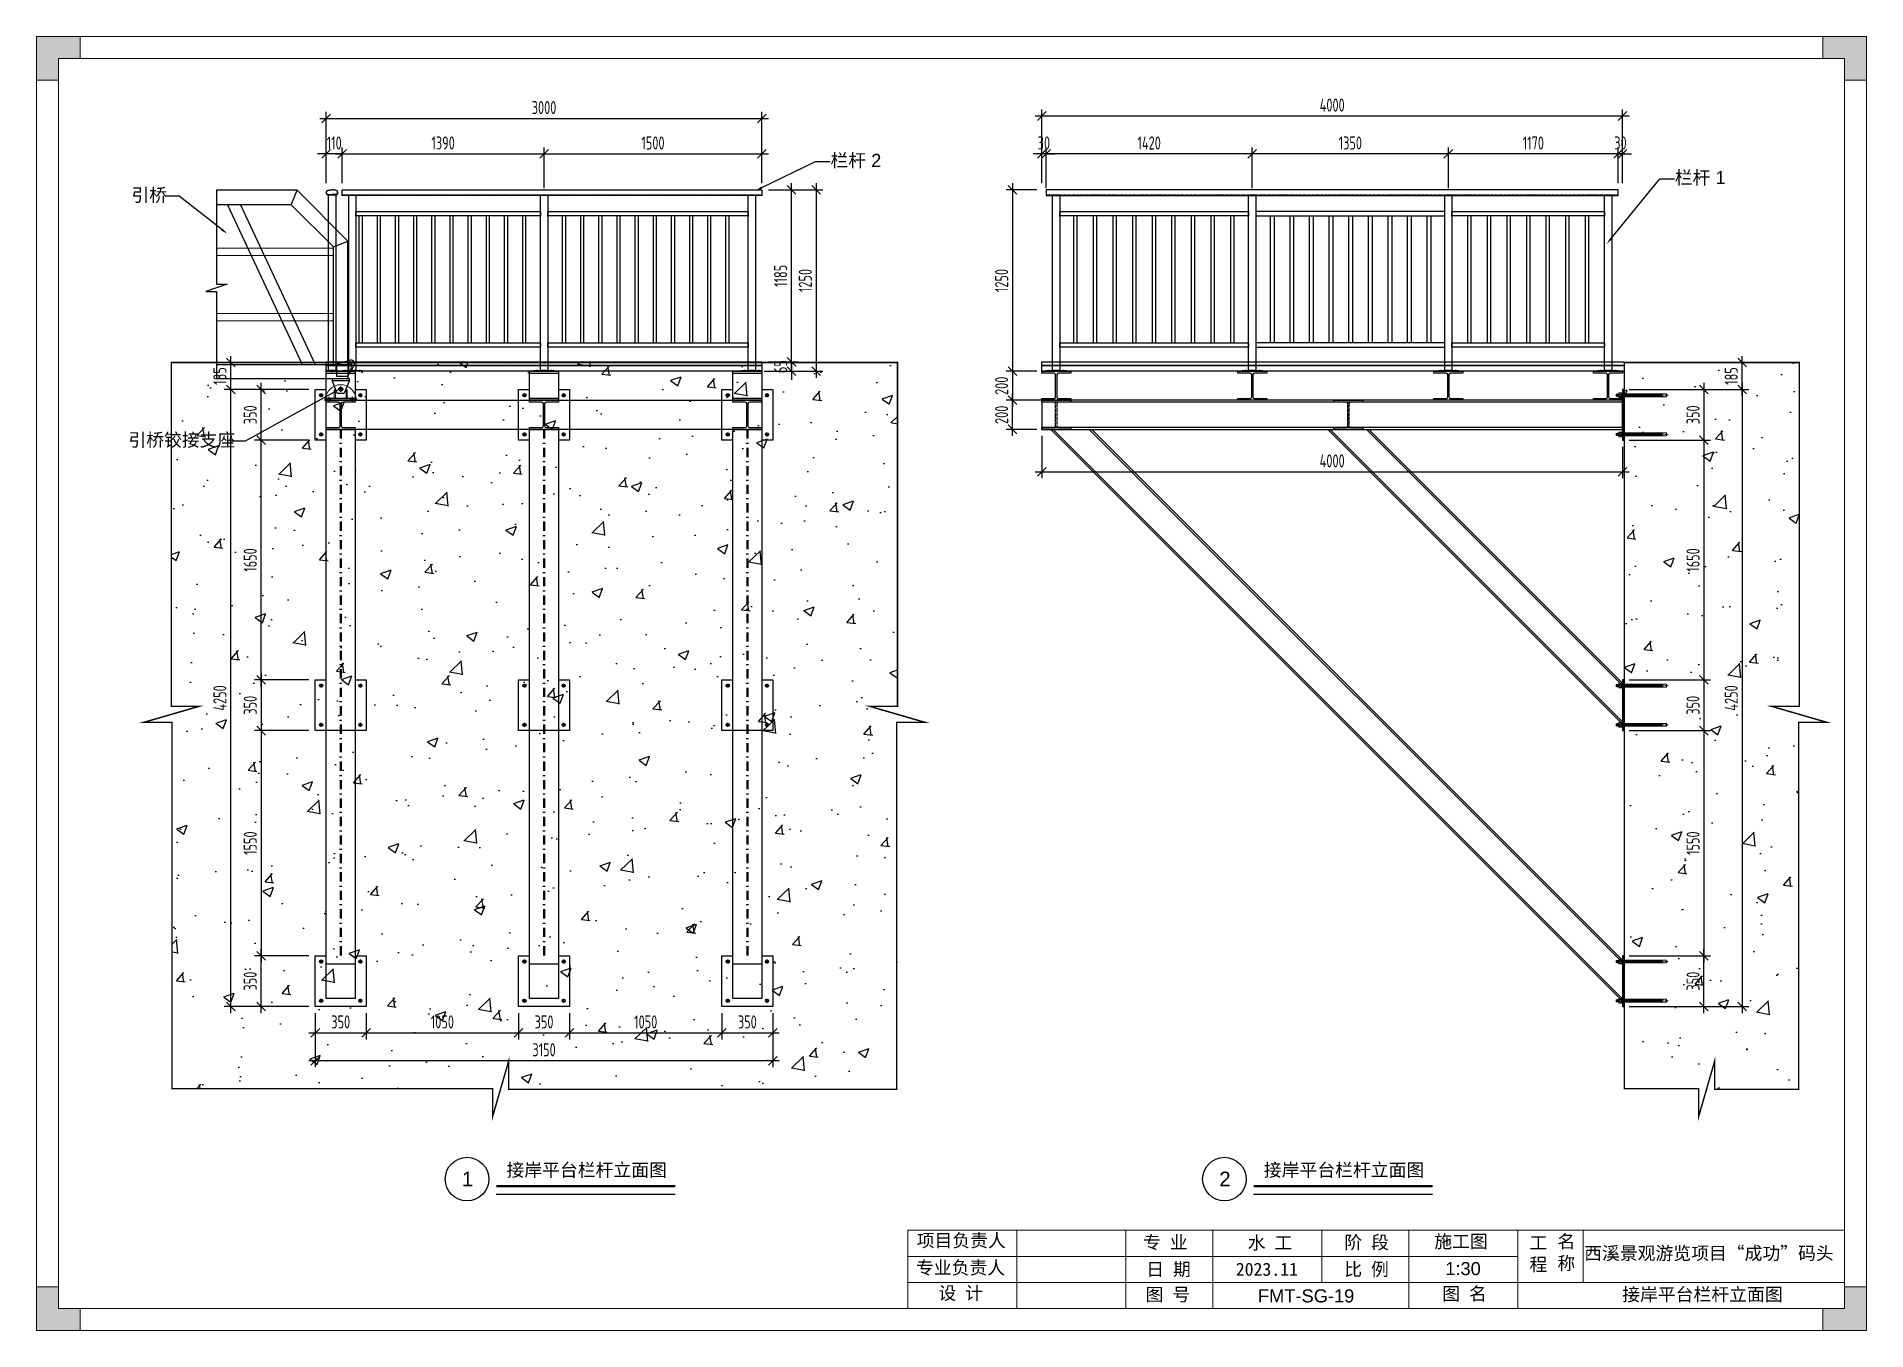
# Model space of a CAD drawing. Header units: millimetres. Extents: x 4 to 2106212, y -117026 to 198097.
# Drawn here: x 1901220 to 1913820, y 181227 to 190137 of the extents above; entities that cross this region are included whole.
import ezdxf
from ezdxf import colors
from ezdxf.entities.mleader import LeaderData, LeaderLine
from ezdxf.enums import TextEntityAlignment as Align
from ezdxf.math import Vec2, Vec3

# ---------------------------------------------------------------- set-up
doc = ezdxf.new("R2010")
doc.units = ezdxf.units.MM
for name, pattern in [('CENTER', [0.6, 0.375, -0.075, 0.075, -0.075]), ('CENTER2', [28.575, 19.05, -3.175, 3.175, -3.175]), ('DASHDOT2', [12.7, 6.35, -3.175, 0, -3.175])]:
    doc.linetypes.add(name, pattern=pattern)
for name, color, linetype in [('H200', 3, 'Continuous'), ('STEEL', 34, 'Continuous'), ('方管', 100, 'Continuous'), ('标注', 9, 'Continuous'), ('细实线(绿色)', 3, 'Continuous'), ('铝横梁', 220, 'Continuous'), ('铝通', 4, 'Continuous')]:
    doc.layers.add(name, color=color, linetype=linetype)
for name, color, linetype, lineweight in [('screw', 33, 'Continuous', 13), ('加强板', 140, 'Continuous', 18), ('图框', 7, 'Continuous', 13), ('型材', 7, 'Continuous', 15), ('文本', 3, 'Continuous', 13), ('结构', 4, 'Continuous', 18), ('虚线', 1, 'CENTER2', 0)]:
    doc.layers.add(name, color=color, linetype=linetype, lineweight=lineweight)
doc.styles.add('Arial', font='arial.ttf')
doc.styles.add('hztxt', font='ros1.shx', dxfattribs={"width": 0.8, "bigfont": 'hztxt.shx'})
doc.styles.get("Standard").update_dxf_attribs({"font": 'arial.ttf'})
doc.dimstyles.new('DIM-30', dxfattribs={"dimscale": 30, "dimtxt": 3, "dimasz": 2, "dimexe": 1.5, "dimexo": 1.5, "dimgap": 1, "dimtad": 1, "dimdec": 1, "dimdsep": 46, "dimtxsty": 'hztxt', "dimblk": 'OBLIQUE', "dimcen": 0, "dimdle": 1.5, "dimclrd": 9, "dimclre": 9, "dimclrt": 2, "dimadec": 1, "dimazin": 0, "dimtfac": 1, "dimtdec": 1, "dimtix": 1, "dimtmove": 2, "dimatfit": 3, "dimldrblk": 'OBLIQUE', "dimfxl": 15, "dimtolj": 1, "dimtzin": 0, "dimarcsym": 1})

msp = doc.modelspace()

# ---------------------------------------------------------------- texts
for s, p in [('2', (1909363.7969, 182219.8795, -0.001)), ('1', (1904148.486, 182219.8795, -0.001))]:
    msp.add_text(s, height=100).set_placement(p)
at = {"char_height": 90, "attachment_point": 5, "line_spacing_factor": 2, "style": 'Arial'}
for insert in [(1905007.6093, 182326.6626, -0.0005), (1910222.9203, 182326.6626, -0.0005), (1912690.6732, 181469.4089)]:
    msp.add_mtext('接岸平台栏杆立面图', dxfattribs=dict(at, insert=insert))
at = {"layer": '文本', "style": 'Arial'}
msp.add_text('FMT-SG-19', height=90, dxfattribs=at).set_placement((1909629.9719, 181464.3413), align=Align.MIDDLE_LEFT)
at = {"layer": '文本', "color": 6}
note = msp.add_mtext_dynamic_manual_height_columns('{\\C256;1:30\\P}', width=120, gutter_width=0, heights=[124.0928, 0], dxfattribs=dict(at, insert=(1910919.8281, 181697.177), char_height=90, attachment_point=1, style='Arial'))

# ---------------------------------------------------------------- blocks, each defined once
blk = doc.blocks.new('_Oblique')
at = {"color": 0, "linetype": 'ByBlock', "lineweight": -2}
blk.add_line((-0.5, -0.5), (0.5, 0.5), dxfattribs=at)
blk = doc.blocks.new('*D993')
at = {"color": 9, "lineweight": -2, "transparency": 16777216}
for p, q in [((1907940, 189127), (1907940, 187787)), ((1908108, 189082), (1907895, 189082)), ((1908108, 187832), (1907895, 187832))]:
    blk.add_line(p, q, dxfattribs=at)
at = {"layer": 'Defpoints', "color": 0, "transparency": 16777216}
for p in [(1908153, 189082, 0), (1907940, 187832), (1908153, 187832)]:
    blk.add_point(p, dxfattribs=at)
at = {"color": 9, "lineweight": -2, "transparency": 16777216, "xscale": 60, "yscale": 60, "zscale": 60}
for p, rotation in [((1907940, 189082), 90), ((1907940, 187832), 270)]:
    blk.add_blockref('_Oblique', p, dxfattribs=dict(at, rotation=rotation))
at = {"color": 2, "transparency": 16777216, "insert": (1907865, 188457), "char_height": 90, "attachment_point": 5, "rotation": 90, "style": 'hztxt'}
blk.add_mtext('\\A1;1250', dxfattribs=at)
blk = doc.blocks.new('GW-TK')
at = {"layer": '图框', "linetype": 'Continuous', "lineweight": 0}
h = blk.add_hatch(color=256, dxfattribs=at)
h.dxf.hatch_style = 1
h.paths.add_polyline_path([(927183.55, 464715.01), (927183.55, 464705.01), (927188.55, 464705.01), (927188.55, 464710.01), (927193.56, 464710.01), (927193.56, 464715.01)])
h = blk.add_hatch(color=256, dxfattribs=at)
h.dxf.hatch_style = 1
h.paths.add_polyline_path([(927593.55, 464715.01), (927593.55, 464710.01), (927598.55, 464710.01), (927598.55, 464705.01), (927603.55, 464705.01), (927603.55, 464715.01)])
h = blk.add_hatch(color=256, dxfattribs=at)
h.dxf.hatch_style = 1
h.paths.add_polyline_path([(927193.56, 464418.01), (927193.56, 464423.01), (927188.55, 464423.01), (927188.55, 464428.01), (927183.55, 464428.01), (927183.55, 464418.01)])
h = blk.add_hatch(color=256, dxfattribs=at)
h.dxf.hatch_style = 1
h.paths.add_polyline_path([(927603.55, 464418.01), (927603.55, 464428.01), (927598.55, 464428.01), (927598.55, 464423.01), (927593.55, 464423.01), (927593.55, 464418.01)])
at = {"layer": '图框', "linetype": 'Continuous'}
for p, q in [((927383.55, 464441.02), (927383.55, 464423.01)), ((927408.55, 464441.02), (927408.55, 464423.01)), ((927433.55, 464441.02), (927433.55, 464423.01)), ((927453.55, 464441.02), (927453.55, 464423.01)), ((927478.55, 464441.02), (927478.55, 464429.01)), ((927498.55, 464441.02), (927498.55, 464423.01)), ((927523.55, 464441.02), (927523.55, 464423.01)), ((927538.55, 464441.02), (927538.55, 464429.01)), ((927383.55, 464435.01), (927523.55, 464435.01)), ((927451.56, 464429.01), (927383.55, 464429.01)), ((927383.55, 464429.01), (927598.55, 464429.01))]:
    blk.add_line(p, q, dxfattribs=at)
at = {"layer": '图框', "linetype": 'Continuous', "lineweight": 0}
for points in [[(927188.55, 464705.01), (927188.55, 464710.01), (927193.56, 464710.01), (927193.56, 464715.01), (927183.55, 464715.01), (927183.55, 464705.01)], [(927598.55, 464705.01), (927598.55, 464710.01), (927593.55, 464710.01), (927593.55, 464715.01), (927603.55, 464715.01), (927603.55, 464705.01)], [(927188.55, 464428.01), (927188.55, 464423.01), (927193.56, 464423.01), (927193.56, 464418.01), (927183.55, 464418.01), (927183.55, 464428.01)], [(927598.55, 464428.01), (927598.55, 464423.01), (927593.55, 464423.01), (927593.55, 464418.01), (927603.55, 464418.01), (927603.55, 464428.01)]]:
    blk.add_lwpolyline(points, close=True, dxfattribs=at)
at = {"layer": '图框'}
for points in [[(927183.55, 464715.01), (927603.55, 464715.01), (927603.55, 464418.01), (927183.55, 464418.01)], [(927188.55, 464710.01), (927598.55, 464710.01), (927598.55, 464423.01), (927188.55, 464423.01)]]:
    blk.add_lwpolyline(points, close=True, dxfattribs=at)
at = {"layer": '图框', "linetype": 'Continuous'}
blk.add_lwpolyline([(927383.55, 464441.02), (927598.55, 464441.02)], dxfattribs=at)
at = {"layer": '图框', "linetype": 'Continuous', "char_height": 3, "attachment_point": 1}
for s, width, heights, insert in [('{\\fSimSun|b0|i0|c134|p2;项目负责人}', 26.0225, [0], (927385.56, 464440.15)), ('{\\fSimSun|b0|i0|c134|p2;专 业}', 12.8345, [0], (927437.53, 464439.73)), ('{\\fSimSun|b0|i0|c134|p2;阶 段}', 17.4775, [0], (927483.73, 464439.73)), ('{\\fSimSun|b0|i0|c134|p2;工 程}', 5.2119, [0], (927526.21, 464439.66)), ('{\\fSimSun|b0|i0|c134|p2;名 称}', 5.2119, [0], (927532.62, 464439.93)), ('{\\fSimSun|b0|i0|c134|p2;专业负责人}', 24.6361, [2.04], (927385.39, 464433.9)), ('{\\fSimSun|b0|i0|c134|p2;日 期}', 11.224, [0], (927438.25, 464433.55)), ('{\\fSimSun|b0|i0|c134|p2;比 例}', 10.9146, [0], (927483.71, 464433.55)), ('{\\fSimSun|b0|i0|c134|p2;设 计}', 16.2353, [0], (927390.55, 464428.09)), ('{\\fSimSun|b0|i0|c134|p2;图 号}', 23.6261, [0], (927438.11, 464427.75)), ('{\\fSimSun|b0|i0|c134|p2;图 名}', 12.066, [0], (927506.19, 464427.94))]:
    blk.add_mtext_dynamic_manual_height_columns(s, width=width, gutter_width=17.5, heights=heights, dxfattribs=dict(at, insert=insert))
at = {"layer": '图框', "color": 3, "linetype": 'Continuous', "char_height": 3, "attachment_point": 1}
for s, width, insert in [('{\\fSimSun|b0|i0|c134|p2;水 工}', 11.224, (927461.55, 464439.63)), ('\\pt9;{\\fSimSun|b0|i0|c134|p2;施工图}', 18.6303, (927504.36, 464439.94)), ('\\pt9;{\\fSimSun|b0|i0|c134|p2;西溪景观游览项目“成功”码头}', 60.0149, (927538.77, 464437.24)), ('{\\fSimSun|b0|i0|c134|p2;2023.11}', 11.224, (927458.8, 464433.55))]:
    blk.add_mtext_dynamic_manual_height_columns(s, width=width, gutter_width=17.5, heights=[0], dxfattribs=dict(at, insert=insert))
blk = doc.blocks.new('*U968')
at = {"color": 252, "linetype": 'CENTER', "ltscale": 0.52}
for p, q in [((403, -670, 0), (431, -670, 0)), ((417, -656, 0), (417, -684, 0))]:
    blk.add_line(p, q, dxfattribs=at)
at = {"color": 252, "elevation": 0}
blk.add_lwpolyline([(-439, 700), (-439, 53), (-364, 53), (-512, 2), (-439, 2), (-439, -600)], dxfattribs=at)
blk.add_lwpolyline([(477, -600), (357, -600), (357, -610), (477, -610)], close=True, dxfattribs=at)
blk.add_lwpolyline([(477, -610), (441, -697, -0.315452), (436, -700), (398, -700, -0.315452), (393, -697), (357, -610)], format="xyb", dxfattribs=at)
at = {"color": 252}
blk.add_circle((417, -670, 0), 13, dxfattribs=at)
at = {"layer": '加强板', "color": 252, "elevation": 0}
blk.add_lwpolyline([(467, -505), (467, -555), (482, -555), (492, -505)], close=True, dxfattribs=at)
at = {"layer": '型材', "color": 252, "elevation": 0}
for points in [[(-439, 300), (367, 300), (367, 250), (-439, 250)], [(-439, -150), (367, -150), (367, -200), (-439, -200)]]:
    blk.add_lwpolyline(points, dxfattribs=at)
at = {"layer": '铝横梁', "color": 252, "elevation": 0}
for points in [[(-362, 600), (152, -500)], [(-273, 600), (240, -500)]]:
    blk.add_lwpolyline(points, dxfattribs=at)
at = {"layer": '铝通', "color": 252, "elevation": 0}
for points in [[(467, -500), (467, 350), (117, 700), (-439, 700)], [(76, 600), (117, 700)], [(367, -500), (367, 309), (76, 600), (-439, 600)], [(367, 309), (467, 350)], [(-439, -500), (467, -500), (467, -600), (-439, -600)]]:
    blk.add_lwpolyline(points, dxfattribs=at)
blk.add_lwpolyline([(510, -505, 0.668622), (478, -472), (387, -500), (387, -580), (467, -580)], format="xyb", close=True, dxfattribs=at)
at = {"layer": '铝通', "color": 252}
blk.add_circle((487, -495, 0), 7, dxfattribs=at)
blk = doc.blocks.new('*U969')
at = {"color": 0, "linetype": 'ByBlock', "lineweight": -2, "transparency": 16777216}
blk.add_blockref('*U968', (0, 0), dxfattribs=at)
blk = doc.blocks.new('*D1002')
at = {"color": 9, "lineweight": -2, "transparency": 16777216}
for p, q in [((1908141, 187387), (1908141, 187095)), ((1912141, 187312), (1912141, 187095)), ((1908096, 187140), (1912186, 187140))]:
    blk.add_line(p, q, dxfattribs=at)
at = {"layer": 'Defpoints', "color": 0, "transparency": 16777216}
for p in [(1908141, 187432), (1912141, 187357), (1912141, 187140)]:
    blk.add_point(p, dxfattribs=at)
at = {"color": 9, "lineweight": -2, "transparency": 16777216, "xscale": 60, "yscale": 60, "zscale": 60, "rotation": 180}
blk.add_blockref('_Oblique', (1908141, 187140), dxfattribs=at)
at = {"color": 9, "lineweight": -2, "transparency": 16777216, "xscale": 60, "yscale": 60, "zscale": 60}
blk.add_blockref('_Oblique', (1912141, 187140), dxfattribs=at)
at = {"color": 2, "transparency": 16777216, "insert": (1910141, 187215), "char_height": 90, "attachment_point": 5, "style": 'hztxt'}
blk.add_mtext('\\A1;4000', dxfattribs=at)
blk = doc.blocks.new('*D1003')
at = {"color": 9, "lineweight": -2, "transparency": 16777216}
for p, q in [((1912964, 187752), (1912964, 183412)), ((1912186, 187707), (1913009, 187707)), ((1912198, 183457), (1913009, 183457))]:
    blk.add_line(p, q, dxfattribs=at)
at = {"layer": 'Defpoints', "color": 0, "transparency": 16777216}
for p in [(1912141, 187707), (1912153, 183457), (1912964, 183457)]:
    blk.add_point(p, dxfattribs=at)
at = {"color": 9, "lineweight": -2, "transparency": 16777216, "xscale": 60, "yscale": 60, "zscale": 60}
for p, rotation in [((1912964, 187707), 90), ((1912964, 183457), 270)]:
    blk.add_blockref('_Oblique', p, dxfattribs=dict(at, rotation=rotation))
at = {"color": 2, "transparency": 16777216, "insert": (1912889, 185582), "char_height": 90, "attachment_point": 5, "rotation": 90, "style": 'hztxt'}
blk.add_mtext('\\A1;4250', dxfattribs=at)
blk = doc.blocks.new('*D1004')
at = {"color": 9, "lineweight": -2, "transparency": 16777216}
for p, q in [((1912701, 183412), (1912701, 183852)), ((1912198, 183807), (1912746, 183807)), ((1912186, 183457), (1912746, 183457))]:
    blk.add_line(p, q, dxfattribs=at)
at = {"layer": 'Defpoints', "color": 0, "transparency": 16777216}
for p in [(1912153, 183807), (1912701, 183807), (1912141, 183457)]:
    blk.add_point(p, dxfattribs=at)
at = {"color": 9, "lineweight": -2, "transparency": 16777216, "xscale": 60, "yscale": 60, "zscale": 60}
for p, rotation in [((1912701, 183807), 90), ((1912701, 183457), 270)]:
    blk.add_blockref('_Oblique', p, dxfattribs=dict(at, rotation=rotation))
at = {"color": 2, "transparency": 16777216, "insert": (1912626, 183632), "char_height": 90, "attachment_point": 5, "rotation": 90, "style": 'hztxt'}
blk.add_mtext('\\A1;350', dxfattribs=at)
blk = doc.blocks.new('*D1005')
at = {"color": 9, "lineweight": -2, "transparency": 16777216}
for p, q in [((1912701, 187752), (1912701, 187312)), ((1912186, 187707), (1912746, 187707)), ((1912186, 187357), (1912746, 187357))]:
    blk.add_line(p, q, dxfattribs=at)
at = {"layer": 'Defpoints', "color": 0, "transparency": 16777216}
for p in [(1912141, 187707), (1912141, 187357), (1912701, 187357)]:
    blk.add_point(p, dxfattribs=at)
at = {"color": 9, "lineweight": -2, "transparency": 16777216, "xscale": 60, "yscale": 60, "zscale": 60}
for p, rotation in [((1912701, 187707), 90), ((1912701, 187357), 270)]:
    blk.add_blockref('_Oblique', p, dxfattribs=dict(at, rotation=rotation))
at = {"color": 2, "transparency": 16777216, "insert": (1912626, 187532), "char_height": 90, "attachment_point": 5, "rotation": 90, "style": 'hztxt'}
blk.add_mtext('\\A1;350', dxfattribs=at)
blk = doc.blocks.new('*D989')
at = {"color": 9, "lineweight": -2, "transparency": 16777216}
for p, q in [((1912701, 187402), (1912701, 185662)), ((1912186, 187357), (1912746, 187357)), ((1912186, 185707), (1912746, 185707))]:
    blk.add_line(p, q, dxfattribs=at)
at = {"layer": 'Defpoints', "color": 0, "transparency": 16777216}
for p in [(1912141, 187357), (1912141, 185707), (1912701, 185707)]:
    blk.add_point(p, dxfattribs=at)
at = {"color": 9, "lineweight": -2, "transparency": 16777216, "xscale": 60, "yscale": 60, "zscale": 60}
for p, rotation in [((1912701, 187357), 90), ((1912701, 185707), 270)]:
    blk.add_blockref('_Oblique', p, dxfattribs=dict(at, rotation=rotation))
at = {"color": 2, "transparency": 16777216, "insert": (1912626, 186532), "char_height": 90, "attachment_point": 5, "rotation": 90, "style": 'hztxt'}
blk.add_mtext('\\A1;1650', dxfattribs=at)
blk = doc.blocks.new('*D988')
at = {"color": 9, "lineweight": -2, "transparency": 16777216}
for p, q in [((1912198, 187892), (1913009, 187892)), ((1912964, 187662), (1912964, 187937)), ((1912186, 187707), (1913009, 187707))]:
    blk.add_line(p, q, dxfattribs=at)
at = {"layer": 'Defpoints', "color": 0, "transparency": 16777216}
for p in [(1912153, 187892), (1912964, 187892), (1912141, 187707)]:
    blk.add_point(p, dxfattribs=at)
at = {"color": 9, "lineweight": -2, "transparency": 16777216, "xscale": 60, "yscale": 60, "zscale": 60}
for p, rotation in [((1912964, 187892), 90), ((1912964, 187707), 270)]:
    blk.add_blockref('_Oblique', p, dxfattribs=dict(at, rotation=rotation))
at = {"color": 2, "transparency": 16777216, "insert": (1912889, 187799), "char_height": 90, "attachment_point": 5, "rotation": 90, "style": 'hztxt'}
blk.add_mtext('\\A1;185', dxfattribs=at)
blk = doc.blocks.new('*U965')
at = {"layer": 'screw'}
for p, q in [((-16, 157), (-16, 144)), ((-12, 160), (12, 160)), ((-12, 142), (12, 142)), ((-6, 174), (-9, 173)), ((-9, 173), (-6, 171)), ((-9, 173), (9, 172)), ((-6, 171), (-9, 170)), ((-9, 170), (-6, 168)), ((-9, 170), (9, 168)), ((-6, 168), (-9, 167)), ((-9, 167), (-6, 165)), ((-9, 167), (9, 165)), ((-6, 165), (-9, 163)), ((-9, 163), (-6, 162)), ((-9, 163), (9, 162)), ((-6, 162), (-9, 160)), ((-9, 160), (-8, 160)), ((-9, 160), (1, 160)), ((-7, 133), (-9, 132)), ((-9, 132), (-6, 130)), ((10, 131), (-9, 132)), ((10, 127), (-9, 129)), ((-8, 157), (-8, 144)), ((-7, 174), (-7, 176)), ((-6, 174), (6, 173)), ((-6, 171), (6, 170)), ((-6, 171), (6, 170)), ((-6, 168), (6, 167)), ((-6, 165), (6, 164)), ((-6, 165), (6, 164)), ((-6, 162), (6, 161)), ((-6, 162), (6, 161)), ((-6, 130), (6, 129)), ((5, 177), (-5, 177)), ((-4, 174), (-4, 176)), ((0, 142), (-2, 137)), ((-2, 133), (6, 132)), ((2, 142), (0, 137)), ((4, 174), (4, 176)), ((6, 173), (9, 172)), ((9, 172), (6, 170)), ((6, 170), (9, 168)), ((9, 168), (6, 167)), ((6, 167), (9, 165)), ((9, 165), (6, 164)), ((6, 164), (9, 162)), ((9, 162), (6, 161)), ((6, 161), (8, 160)), ((8, 133), (6, 132)), ((6, 132), (10, 131)), ((10, 131), (6, 129)), ((7, 173), (7, 176)), ((8, 157), (8, 144)), ((16, 157), (16, 144)), ((9, 124), (-9, 126)), ((9, 121), (-9, 122)), ((9, 118), (-9, 119)), ((9, 115), (-9, 116)), ((9, 112), (-9, 113)), ((9, 109), (-9, 110)), ((9, 106), (-9, 107)), ((9, 102), (-9, 104)), ((9, 99), (-9, 100)), ((9, 96), (-9, 97)), ((9, 93), (-9, 94)), ((9, 90), (-9, 91)), ((9, 87), (-9, 88)), ((9, 84), (-9, 85)), ((9, 80), (-9, 82)), ((9, 77), (-9, 79)), ((9, 74), (-9, 75)), ((9, 71), (-9, 72)), ((9, 68), (-9, 69)), ((9, 65), (-9, 66)), ((9, 62), (-9, 63)), ((9, 58), (-9, 60)), ((9, 55), (-9, 57)), ((9, 52), (-9, 53)), ((9, 49), (-9, 50)), ((9, 46), (-9, 47)), ((9, 43), (-9, 44)), ((9, 40), (-9, 41)), ((9, 36), (-9, 38)), ((9, 33), (-9, 35)), ((9, 30), (-9, 31)), ((9, 27), (-9, 28)), ((9, 24), (-9, 25)), ((9, 21), (-9, 22)), ((9, 18), (-9, 19)), ((9, 15), (-9, 16)), ((9, 11), (-9, 13)), ((9, 8), (-9, 9)), ((9, 5), (-9, 6)), ((9, 2), (-9, 3)), ((9, -1), (-9, 0)), ((-6, 17), (6, 16)), ((9, -4), (-9, -3)), ((9, -7), (-9, -6)), ((9, -11), (-9, -9)), ((9, -14), (-9, -12)), ((-6, -14), (-9, -16)), ((9, -17), (-9, -16)), ((9, -20), (-9, -19)), ((9, -23), (-9, -22)), ((9, -26), (-9, -25)), ((9, -29), (-9, -28)), ((9, -33), (-9, -31)), ((9, -36), (-9, -34)), ((9, -39), (-9, -38)), ((9, -42), (-9, -41)), ((9, -45), (-9, -44)), ((9, -48), (-9, -47)), ((9, -51), (-9, -50)), ((9, -54), (-9, -53)), ((9, -58), (-9, -56)), ((9, -61), (-9, -60)), ((9, -64), (-9, -63)), ((9, -67), (-9, -66)), ((9, -70), (-9, -69)), ((9, -73), (-9, -72)), ((9, -76), (-9, -75)), ((9, -80), (-9, -78)), ((9, -83), (-9, -81)), ((9, -86), (-9, -85)), ((9, -89), (-9, -88)), ((9, -92), (-9, -91)), ((9, -95), (-9, -94)), ((9, -98), (-9, -97)), ((9, -102), (-9, -100)), ((9, -105), (-9, -103)), ((9, -108), (-9, -107)), ((9, -111), (-9, -110)), ((9, -114), (-9, -113)), ((9, -117), (-9, -116)), ((9, -120), (-9, -119)), ((9, -124), (-9, -122)), ((9, -127), (-9, -125)), ((-6, -14), (6, -15)), ((9, -130), (-9, -129)), ((9, -133), (-9, -132)), ((9, -136), (-9, -135)), ((-6, -136), (-9, -138)), ((-9, -138), (-6, -140)), ((-4, -138), (-9, -138)), ((-6, -140), (-9, -141)), ((-9, -141), (-7, -142)), ((-6, -141), (-9, -141)), ((-7, -143), (-9, -144)), ((-9, -144), (-8, -145)), ((-8, -144), (-9, -144)), ((-9, -147), (-9, -148)), ((-9, -147), (-9, -147)), ((-9, -147), (-9, -147)), ((-6, -136), (6, -137)), ((-6, -140), (-5, -140)), ((-6, -140), (-5, -140)), ((9, -139), (4, -139)), ((6, -137), (9, -139)), ((9, -139), (6, -141)), ((6, -140), (6, -141)), ((6, -140), (6, -141)), ((6, -140), (6, -141)), ((6, -140), (6, -141)), ((6, -140), (6, -141)), ((6, -141), (9, -142)), ((9, -142), (7, -143)), ((9, -142), (7, -142)), ((9, -145), (8, -146)), ((8, -145), (9, -145)), ((9, -145), (8, -145)), ((9, -148), (9, -149)), ((9, -149), (9, -149)), ((9, -149), (9, -149))]:
    blk.add_line(p, q, dxfattribs=at)
at = {"layer": 'screw', "color": 1, "linetype": 'DASHDOT2'}
blk.add_line((0, -180), (0, 180), dxfattribs=at)
at = {"layer": 'screw'}
for points in [[(19, 137), (19, 133), (-19, 133), (-19, 137)], [(15, 142), (-15, 142), (-15, 137), (15, 137)]]:
    blk.add_lwpolyline(points, close=True, dxfattribs=at)
for points in [[(-16, 157, -0.612824), (-8, 157, -0.305874), (8, 157, -0.612824), (16, 157)], [(-16, 144, 0.612824), (-8, 144, 0.305874), (8, 144, 0.612824), (16, 144)], [(7, 176, 0.516475), (4, 176, 0.258238), (-4, 176, 0.516475), (-7, 176)]]:
    blk.add_lwpolyline(points, format="xyb", dxfattribs=at)
blk.add_lwpolyline([(-10, 133), (-10, -167), (0, -173), (10, -167), (10, 133)], dxfattribs=at)
blk = doc.blocks.new('*U964')
at = {"color": 0, "linetype": 'ByBlock', "lineweight": -2, "transparency": 16777216}
for p in [(0, 0), (270, 0)]:
    blk.add_blockref('*U965', p, dxfattribs=at)
blk = doc.blocks.new('*U963')
at = {"layer": 'screw'}
for p, q in [((-16, 157), (-16, 144)), ((-12, 160), (12, 160)), ((-12, 142), (12, 142)), ((-6, 174), (-9, 173)), ((-9, 173), (-6, 171)), ((-9, 173), (9, 172)), ((-6, 171), (-9, 170)), ((-9, 170), (-6, 168)), ((-9, 170), (9, 168)), ((-6, 168), (-9, 167)), ((-9, 167), (-6, 165)), ((-9, 167), (9, 165)), ((-6, 165), (-9, 163)), ((-9, 163), (-6, 162)), ((-9, 163), (9, 162)), ((-6, 162), (-9, 160)), ((-9, 160), (-8, 160)), ((-9, 160), (1, 160)), ((-7, 133), (-9, 132)), ((-9, 132), (-6, 130)), ((10, 131), (-9, 132)), ((10, 127), (-9, 129)), ((-8, 157), (-8, 144)), ((-7, 174), (-7, 176)), ((-6, 174), (6, 173)), ((-6, 171), (6, 170)), ((-6, 171), (6, 170)), ((-6, 168), (6, 167)), ((-6, 165), (6, 164)), ((-6, 165), (6, 164)), ((-6, 162), (6, 161)), ((-6, 162), (6, 161)), ((-6, 130), (6, 129)), ((5, 177), (-5, 177)), ((-4, 174), (-4, 176)), ((0, 142), (-2, 137)), ((-2, 133), (6, 132)), ((2, 142), (0, 137)), ((4, 174), (4, 176)), ((6, 173), (9, 172)), ((9, 172), (6, 170)), ((6, 170), (9, 168)), ((9, 168), (6, 167)), ((6, 167), (9, 165)), ((9, 165), (6, 164)), ((6, 164), (9, 162)), ((9, 162), (6, 161)), ((6, 161), (8, 160)), ((8, 133), (6, 132)), ((6, 132), (10, 131)), ((10, 131), (6, 129)), ((7, 173), (7, 176)), ((8, 157), (8, 144)), ((16, 157), (16, 144)), ((9, 124), (-9, 126)), ((9, 121), (-9, 122)), ((9, 118), (-9, 119)), ((9, 115), (-9, 116)), ((9, 112), (-9, 113)), ((9, 109), (-9, 110)), ((9, 106), (-9, 107)), ((9, 102), (-9, 104)), ((9, 99), (-9, 100)), ((9, 96), (-9, 97)), ((9, 93), (-9, 94)), ((9, 90), (-9, 91)), ((9, 87), (-9, 88)), ((9, 84), (-9, 85)), ((9, 80), (-9, 82)), ((9, 77), (-9, 79)), ((9, 74), (-9, 75)), ((9, 71), (-9, 72)), ((9, 68), (-9, 69)), ((9, 65), (-9, 66)), ((9, 62), (-9, 63)), ((9, 58), (-9, 60)), ((9, 55), (-9, 57)), ((9, 52), (-9, 53)), ((9, 49), (-9, 50)), ((9, 46), (-9, 47)), ((9, 43), (-9, 44)), ((9, 40), (-9, 41)), ((9, 36), (-9, 38)), ((9, 33), (-9, 35)), ((9, 30), (-9, 31)), ((9, 27), (-9, 28)), ((9, 24), (-9, 25)), ((9, 21), (-9, 22)), ((9, 18), (-9, 19)), ((9, 15), (-9, 16)), ((9, 11), (-9, 13)), ((9, 8), (-9, 9)), ((9, 5), (-9, 6)), ((9, 2), (-9, 3)), ((9, -1), (-9, 0)), ((-6, 17), (6, 16)), ((9, -4), (-9, -3)), ((9, -7), (-9, -6)), ((9, -11), (-9, -9)), ((9, -14), (-9, -12)), ((-6, -14), (-9, -16)), ((9, -17), (-9, -16)), ((9, -20), (-9, -19)), ((9, -23), (-9, -22)), ((9, -26), (-9, -25)), ((9, -29), (-9, -28)), ((9, -33), (-9, -31)), ((9, -36), (-9, -34)), ((9, -39), (-9, -38)), ((9, -42), (-9, -41)), ((9, -45), (-9, -44)), ((9, -48), (-9, -47)), ((9, -51), (-9, -50)), ((9, -54), (-9, -53)), ((9, -58), (-9, -56)), ((9, -61), (-9, -60)), ((9, -64), (-9, -63)), ((9, -67), (-9, -66)), ((9, -70), (-9, -69)), ((9, -73), (-9, -72)), ((9, -76), (-9, -75)), ((9, -80), (-9, -78)), ((9, -83), (-9, -81)), ((9, -86), (-9, -85)), ((9, -89), (-9, -88)), ((9, -92), (-9, -91)), ((9, -95), (-9, -94)), ((9, -98), (-9, -97)), ((9, -102), (-9, -100)), ((9, -105), (-9, -103)), ((9, -108), (-9, -107)), ((9, -111), (-9, -110)), ((9, -114), (-9, -113)), ((9, -117), (-9, -116)), ((9, -120), (-9, -119)), ((9, -124), (-9, -122)), ((9, -127), (-9, -125)), ((-6, -14), (6, -15)), ((9, -130), (-9, -129)), ((9, -133), (-9, -132)), ((9, -136), (-9, -135)), ((-6, -136), (-9, -138)), ((-9, -138), (-6, -140)), ((-4, -138), (-9, -138)), ((-6, -140), (-9, -141)), ((-9, -141), (-7, -142)), ((-6, -141), (-9, -141)), ((-7, -143), (-9, -144)), ((-9, -144), (-8, -145)), ((-8, -144), (-9, -144)), ((-9, -147), (-9, -148)), ((-9, -147), (-9, -147)), ((-9, -147), (-9, -147)), ((-6, -136), (6, -137)), ((-6, -140), (-5, -140)), ((-6, -140), (-5, -140)), ((9, -139), (4, -139)), ((6, -137), (9, -139)), ((9, -139), (6, -141)), ((6, -140), (6, -141)), ((6, -140), (6, -141)), ((6, -140), (6, -141)), ((6, -140), (6, -141)), ((6, -140), (6, -141)), ((6, -141), (9, -142)), ((9, -142), (7, -143)), ((9, -142), (7, -142)), ((9, -145), (8, -146)), ((8, -145), (9, -145)), ((9, -145), (8, -145)), ((9, -148), (9, -149)), ((9, -149), (9, -149)), ((9, -149), (9, -149))]:
    blk.add_line(p, q, dxfattribs=at)
at = {"layer": 'screw', "color": 1, "linetype": 'DASHDOT2'}
blk.add_line((0, -180), (0, 180), dxfattribs=at)
at = {"layer": 'screw'}
for points in [[(19, 137), (19, 133), (-19, 133), (-19, 137)], [(15, 142), (-15, 142), (-15, 137), (15, 137)]]:
    blk.add_lwpolyline(points, close=True, dxfattribs=at)
for points in [[(-16, 157, -0.612824), (-8, 157, -0.305874), (8, 157, -0.612824), (16, 157)], [(-16, 144, 0.612824), (-8, 144, 0.305874), (8, 144, 0.612824), (16, 144)], [(7, 176, 0.516475), (4, 176, 0.258238), (-4, 176, 0.516475), (-7, 176)]]:
    blk.add_lwpolyline(points, format="xyb", dxfattribs=at)
blk.add_lwpolyline([(-10, 133), (-10, -167), (0, -173), (10, -167), (10, 133)], dxfattribs=at)
blk = doc.blocks.new('*U962')
at = {"color": 0, "linetype": 'ByBlock', "lineweight": -2, "transparency": 16777216}
for p in [(0, 0), (270, 0)]:
    blk.add_blockref('*U963', p, dxfattribs=at)
blk = doc.blocks.new('*D1006')
at = {"color": 9, "lineweight": -2, "transparency": 16777216}
for p, q in [((1908296, 187632), (1907895, 187632)), ((1907940, 187387), (1907940, 187677)), ((1908108, 187432), (1907895, 187432))]:
    blk.add_line(p, q, dxfattribs=at)
at = {"layer": 'Defpoints', "color": 0, "transparency": 16777216}
for p in [(1907940, 187632), (1908341, 187632), (1908153, 187432)]:
    blk.add_point(p, dxfattribs=at)
at = {"color": 9, "lineweight": -2, "transparency": 16777216, "xscale": 60, "yscale": 60, "zscale": 60}
for p, rotation in [((1907940, 187632), 90), ((1907940, 187432), 270)]:
    blk.add_blockref('_Oblique', p, dxfattribs=dict(at, rotation=rotation))
at = {"color": 2, "transparency": 16777216, "insert": (1907865, 187532), "char_height": 90, "attachment_point": 5, "rotation": 90, "style": 'hztxt'}
blk.add_mtext('\\A1;200', dxfattribs=at)
blk = doc.blocks.new('*D983')
at = {"color": 9, "lineweight": -2, "transparency": 16777216}
for p, q in [((1903139, 183412), (1903139, 183231)), ((1903489, 183412), (1903489, 183231)), ((1903094, 183276), (1903534, 183276))]:
    blk.add_line(p, q, dxfattribs=at)
at = {"layer": 'Defpoints', "color": 0, "transparency": 16777216}
for p in [(1903139, 183457, 0), (1903489, 183457, 0), (1903489, 183276)]:
    blk.add_point(p, dxfattribs=at)
at = {"color": 9, "lineweight": -2, "transparency": 16777216, "xscale": 60, "yscale": 60, "zscale": 60, "rotation": 180}
blk.add_blockref('_Oblique', (1903139, 183276), dxfattribs=at)
at = {"color": 9, "lineweight": -2, "transparency": 16777216, "xscale": 60, "yscale": 60, "zscale": 60}
blk.add_blockref('_Oblique', (1903489, 183276), dxfattribs=at)
at = {"color": 2, "transparency": 16777216, "insert": (1903314, 183351), "char_height": 90, "attachment_point": 5, "style": 'hztxt'}
blk.add_mtext('\\A1;350', dxfattribs=at)
blk = doc.blocks.new('*D984')
at = {"color": 9, "lineweight": -2, "transparency": 16777216}
for p, q in [((1903489, 183412), (1903489, 183231)), ((1904539, 183412), (1904539, 183231)), ((1903444, 183276), (1904584, 183276))]:
    blk.add_line(p, q, dxfattribs=at)
at = {"layer": 'Defpoints', "color": 0, "transparency": 16777216}
for p in [(1903489, 183457, 0), (1904539, 183457, 0), (1904539, 183276)]:
    blk.add_point(p, dxfattribs=at)
at = {"color": 9, "lineweight": -2, "transparency": 16777216, "xscale": 60, "yscale": 60, "zscale": 60, "rotation": 180}
blk.add_blockref('_Oblique', (1903489, 183276), dxfattribs=at)
at = {"color": 9, "lineweight": -2, "transparency": 16777216, "xscale": 60, "yscale": 60, "zscale": 60}
blk.add_blockref('_Oblique', (1904539, 183276), dxfattribs=at)
at = {"color": 2, "transparency": 16777216, "insert": (1904014, 183351), "char_height": 90, "attachment_point": 5, "style": 'hztxt'}
blk.add_mtext('\\A1;1050', dxfattribs=at)
blk = doc.blocks.new('*D985')
at = {"color": 9, "lineweight": -2, "transparency": 16777216}
for p, q in [((1904539, 183412), (1904539, 183231)), ((1904889, 183412), (1904889, 183231)), ((1904494, 183276), (1904934, 183276))]:
    blk.add_line(p, q, dxfattribs=at)
at = {"layer": 'Defpoints', "color": 0, "transparency": 16777216}
for p in [(1904539, 183457, 0), (1904889, 183457, 0), (1904889, 183276)]:
    blk.add_point(p, dxfattribs=at)
at = {"color": 9, "lineweight": -2, "transparency": 16777216, "xscale": 60, "yscale": 60, "zscale": 60, "rotation": 180}
blk.add_blockref('_Oblique', (1904539, 183276), dxfattribs=at)
at = {"color": 9, "lineweight": -2, "transparency": 16777216, "xscale": 60, "yscale": 60, "zscale": 60}
blk.add_blockref('_Oblique', (1904889, 183276), dxfattribs=at)
at = {"color": 2, "transparency": 16777216, "insert": (1904714, 183351), "char_height": 90, "attachment_point": 5, "style": 'hztxt'}
blk.add_mtext('\\A1;350', dxfattribs=at)
blk = doc.blocks.new('*D986')
at = {"color": 9, "lineweight": -2, "transparency": 16777216}
for p, q in [((1904889, 183412), (1904889, 183231)), ((1905939, 183412), (1905939, 183231)), ((1904844, 183276), (1905984, 183276))]:
    blk.add_line(p, q, dxfattribs=at)
at = {"layer": 'Defpoints', "color": 0, "transparency": 16777216}
for p in [(1904889, 183457, 0), (1905939, 183457, 0), (1905939, 183276)]:
    blk.add_point(p, dxfattribs=at)
at = {"color": 9, "lineweight": -2, "transparency": 16777216, "xscale": 60, "yscale": 60, "zscale": 60, "rotation": 180}
blk.add_blockref('_Oblique', (1904889, 183276), dxfattribs=at)
at = {"color": 9, "lineweight": -2, "transparency": 16777216, "xscale": 60, "yscale": 60, "zscale": 60}
blk.add_blockref('_Oblique', (1905939, 183276), dxfattribs=at)
at = {"color": 2, "transparency": 16777216, "insert": (1905414, 183351), "char_height": 90, "attachment_point": 5, "style": 'hztxt'}
blk.add_mtext('\\A1;1050', dxfattribs=at)
blk = doc.blocks.new('*D987')
at = {"color": 9, "lineweight": -2, "transparency": 16777216}
for p, q in [((1905939, 183412), (1905939, 183231)), ((1906289, 183412), (1906289, 183231)), ((1905894, 183276), (1906334, 183276))]:
    blk.add_line(p, q, dxfattribs=at)
at = {"layer": 'Defpoints', "color": 0, "transparency": 16777216}
for p in [(1905939, 183457, 0), (1906289, 183457, 0), (1906289, 183276)]:
    blk.add_point(p, dxfattribs=at)
at = {"color": 9, "lineweight": -2, "transparency": 16777216, "xscale": 60, "yscale": 60, "zscale": 60, "rotation": 180}
blk.add_blockref('_Oblique', (1905939, 183276), dxfattribs=at)
at = {"color": 9, "lineweight": -2, "transparency": 16777216, "xscale": 60, "yscale": 60, "zscale": 60}
blk.add_blockref('_Oblique', (1906289, 183276), dxfattribs=at)
at = {"color": 2, "transparency": 16777216, "insert": (1906114, 183351), "char_height": 90, "attachment_point": 5, "style": 'hztxt'}
blk.add_mtext('\\A1;350', dxfattribs=at)
blk = doc.blocks.new('*D981')
at = {"color": 9, "lineweight": -2, "transparency": 16777216}
for p, q in [((1903139, 183412), (1903139, 183039)), ((1906289, 183412), (1906289, 183039)), ((1906334, 183084), (1903094, 183084))]:
    blk.add_line(p, q, dxfattribs=at)
at = {"layer": 'Defpoints', "color": 0, "transparency": 16777216}
for p in [(1903139, 183457, 0), (1906289, 183457, 0), (1903139, 183084)]:
    blk.add_point(p, dxfattribs=at)
at = {"color": 9, "lineweight": -2, "transparency": 16777216, "xscale": 60, "yscale": 60, "zscale": 60, "rotation": 180}
blk.add_blockref('_Oblique', (1903139, 183084), dxfattribs=at)
at = {"color": 9, "lineweight": -2, "transparency": 16777216, "xscale": 60, "yscale": 60, "zscale": 60}
blk.add_blockref('_Oblique', (1906289, 183084), dxfattribs=at)
at = {"color": 2, "transparency": 16777216, "insert": (1904714, 183159), "char_height": 90, "attachment_point": 5, "style": 'hztxt'}
blk.add_mtext('\\A1;3150', dxfattribs=at)
blk = doc.blocks.new('*D982')
at = {"color": 9, "lineweight": -2, "transparency": 16777216}
for p, q in [((1902557, 183412), (1902557, 187752)), ((1903094, 187707), (1902512, 187707)), ((1903094, 183457), (1902512, 183457))]:
    blk.add_line(p, q, dxfattribs=at)
at = {"layer": 'Defpoints', "color": 0, "transparency": 16777216}
for p in [(1902557, 187707), (1903139, 187707), (1903139, 183457)]:
    blk.add_point(p, dxfattribs=at)
at = {"color": 9, "lineweight": -2, "transparency": 16777216, "xscale": 60, "yscale": 60, "zscale": 60}
for p, rotation in [((1902557, 187707), 90), ((1902557, 183457), 270)]:
    blk.add_blockref('_Oblique', p, dxfattribs=dict(at, rotation=rotation))
at = {"color": 2, "transparency": 16777216, "insert": (1902482, 185582), "char_height": 90, "attachment_point": 5, "rotation": 90, "style": 'hztxt'}
blk.add_mtext('\\A1;4250', dxfattribs=at)
blk = doc.blocks.new('*U956')
at = {"layer": 'STEEL'}
for p, q in [((-148, 135), (-122, 135)), ((-135, 148), (-135, 122)), ((122, 135), (148, 135)), ((135, 148), (135, 122)), ((-135, -148), (-135, -122)), ((135, -148), (135, -122)), ((-148, -135), (-122, -135)), ((122, -135), (148, -135))]:
    blk.add_line(p, q, dxfattribs=at)
for points in [[(-100, -175), (-175, -175), (-175, 175), (-100, 175)], [(100, 175), (175, 175), (175, -175), (100, -175)]]:
    blk.add_lwpolyline(points, dxfattribs=at)
for centre in [(-135, 135), (135, 135), (-135, -135), (135, -135)]:
    blk.add_circle(centre, 11, dxfattribs=at)
blk = doc.blocks.new('*U957')
at = {"color": 0, "linetype": 'ByBlock', "lineweight": -2, "transparency": 16777216}
blk.add_blockref('*U956', (0, 0), dxfattribs=at)
blk = doc.blocks.new('*U958')
at = {"layer": 'STEEL'}
for p, q in [((-148, 135), (-122, 135)), ((-135, 148), (-135, 122)), ((122, 135), (148, 135)), ((135, 148), (135, 122)), ((-135, -148), (-135, -122)), ((135, -148), (135, -122)), ((-148, -135), (-122, -135)), ((122, -135), (148, -135))]:
    blk.add_line(p, q, dxfattribs=at)
for points in [[(-100, -175), (-175, -175), (-175, 175), (-100, 175)], [(100, 175), (175, 175), (175, -175), (100, -175)]]:
    blk.add_lwpolyline(points, dxfattribs=at)
for centre in [(-135, 135), (135, 135), (-135, -135), (135, -135)]:
    blk.add_circle(centre, 11, dxfattribs=at)
blk = doc.blocks.new('*U959')
at = {"color": 0, "linetype": 'ByBlock', "lineweight": -2, "transparency": 16777216}
blk.add_blockref('*U958', (0, 0), dxfattribs=at)
blk = doc.blocks.new('*U960')
at = {"layer": 'STEEL'}
for p, q in [((-148, 135), (-122, 135)), ((-135, 148), (-135, 122)), ((122, 135), (148, 135)), ((135, 148), (135, 122)), ((-135, -148), (-135, -122)), ((135, -148), (135, -122)), ((-148, -135), (-122, -135)), ((122, -135), (148, -135))]:
    blk.add_line(p, q, dxfattribs=at)
for points in [[(-100, -175), (-175, -175), (-175, 175), (-100, 175)], [(100, 175), (175, 175), (175, -175), (100, -175)]]:
    blk.add_lwpolyline(points, dxfattribs=at)
for centre in [(-135, 135), (135, 135), (-135, -135), (135, -135)]:
    blk.add_circle(centre, 11, dxfattribs=at)
blk = doc.blocks.new('*U961')
at = {"color": 0, "linetype": 'ByBlock', "lineweight": -2, "transparency": 16777216}
blk.add_blockref('*U960', (0, 0), dxfattribs=at)
blk = doc.blocks.new('*U954')
at = {"layer": 'STEEL'}
for p, q in [((-148, 135), (-122, 135)), ((-135, 148), (-135, 122)), ((122, 135), (148, 135)), ((135, 148), (135, 122)), ((-135, -148), (-135, -122)), ((135, -148), (135, -122)), ((-148, -135), (-122, -135)), ((122, -135), (148, -135))]:
    blk.add_line(p, q, dxfattribs=at)
blk.add_lwpolyline([(100, 175), (175, 175), (175, -175), (-175, -175), (-175, 175), (-100, 175)], dxfattribs=at)
for centre in [(-135, 135), (135, 135), (-135, -135), (135, -135)]:
    blk.add_circle(centre, 11, dxfattribs=at)
blk = doc.blocks.new('*U955')
at = {"color": 0, "linetype": 'ByBlock', "lineweight": -2, "transparency": 16777216}
for p in [(0, 0), (1400, 0), (2800, 0)]:
    blk.add_blockref('*U954', p, dxfattribs=at)
blk = doc.blocks.new('*U953')
h = blk.add_hatch()
h.set_pattern_fill('AR-CONC', color=252, scale=4, angle=-1.7864)
h.set_pattern_definition([(48.21365, (-1956590.03, -195502.34), (726.39706, -86.44208), [76.2, -838.2]), (353.21365, (-1956590, -195502.34), (-117.08218, 768.2505), [60.96, -670.56234]), (98.665094, (-1956529.5, -195509.55), (609.31489, 681.8084), [64.76004, -712.36098]), (44.39785, (-1956583.7, -195299.2), (1078.5469, -201.8886), [114.3, -1257.3]), (94.849206, (-1956493.8, -195316.1), (980.00676, 959.62144), [97.1401, -1068.54243]), (349.3978, (-1956583.7, -195299.2), (980.00676, 959.62144), [91.43987, -1005.8389]), (19.21365, (-1956483.73, -195353.2), (593.41132, -427.76689), [76.2, -838.2]), (324.21365, (-1956483.7, -195353.2), (270.0545, 728.68768), [60.96, -670.56]), (69.665094, (-1956434.3, -195388.8), (863.4658, 300.9208), [64.76004, -712.35975]), (35.713649, (-1956590.03, -195502.34), (22.89163, 337.670666), [0, -662.432, 0, -680.72, 0, -673.1]), (5.713649, (-1956590.03, -195502.34), (279.640336, 392.19577), [0, -388.112, 0, -647.192, 0, -256.54]), (325.713649, (-1956816.5, -195495.28), (541.38448, -39.810717), [0, -254, 0, -792.48, 0, -1051.56]), (315.71365, (-1956918.04, -195492.1), (595.39922, 83.18622), [0, -330.2, 0, -526.288, 0, -746.76])])
h.paths.add_polyline_path([(-697, -2405), (-185, -2405), (-185, -2595), (-75, -2215), (-75, -2410), (503, -2410), (503, 117), (697, 117), (318, 227), (507, 227), (507, 2595), (-697, 2595)])
at = {"color": 252, "const_width": 10, "elevation": 0}
blk.add_lwpolyline([(-697, -2405), (-185, -2405), (-185, -2595), (-75, -2215), (-75, -2410), (503, -2410), (503, 117), (697, 117), (318, 227), (507, 227), (507, 2595), (-697, 2595)], close=True, dxfattribs=at)
blk = doc.blocks.new('*U944')
at = {"color": 0, "linetype": 'ByBlock', "lineweight": -2, "transparency": 16777216}
blk.add_blockref('*U953', (0, 0), dxfattribs=at)
blk = doc.blocks.new('*U945')
h = blk.add_hatch()
h.set_pattern_fill('AR-CONC', color=252, scale=4, angle=-1.7864)
h.set_pattern_definition([(48.21365, (-1955493.9, -187048), (726.39706, -86.44208), [76.2, -838.2]), (353.21365, (-1955493.9, -187048), (-117.08218, 768.2505), [60.96, -670.56234]), (98.665094, (-1955433.35, -187055.2), (609.31489, 681.8084), [64.76004, -712.36098]), (44.39785, (-1955487.55, -186844.9), (1078.5469, -201.8886), [114.3, -1257.3]), (94.849206, (-1955397.7, -186861.7), (980.00676, 959.62144), [97.1401, -1068.54243]), (349.3978, (-1955487.6, -186844.9), (980.00676, 959.62144), [91.43987, -1005.8389]), (19.21365, (-1955387.6, -186898.8), (593.41132, -427.76689), [76.2, -838.2]), (324.21365, (-1955387.6, -186898.8), (270.0545, 728.68768), [60.96, -670.56]), (69.665094, (-1955338.1, -186934.5), (863.4658, 300.9208), [64.76004, -712.35975]), (35.713649, (-1955493.89, -187047.98), (22.89163, 337.670666), [0, -662.432, 0, -680.72, 0, -673.1]), (5.713649, (-1955493.9, -187048), (279.640336, 392.19577), [0, -388.112, 0, -647.192, 0, -256.54]), (325.713649, (-1955720.34, -187040.92), (541.38448, -39.810717), [0, -254, 0, -792.48, 0, -1051.56]), (315.71365, (-1955821.9, -187037.75), (595.39922, 83.18622), [0, -330.2, 0, -526.288, 0, -746.76])])
h.paths.add_polyline_path([(2495, 117), (2690, 117), (2310, 227), (2500, 227), (2500, 2595), (-232, 2595), (-2500, 2595), (-2500, 227), (-2310, 227), (-2690, 117), (-2495, 117), (-2495, -2405), (-287, -2405), (-287, -2595), (-177, -2215), (-177, -2410), (2495, -2410)])
at = {"color": 252, "const_width": 10}
for points in [[(-2495, -2410), (-2495, 117), (-2690, 117), (-2310, 227), (-2500, 227), (-2500, 2595), (-227, 2595)], [(-2495, -2405), (-287, -2405), (-287, -2595), (-177, -2215), (-177, -2410), (2495, -2410), (2495, 117), (2690, 117), (2310, 227), (2500, 227), (2500, 2595), (-232, 2595)]]:
    blk.add_lwpolyline(points, dxfattribs=at)
blk = doc.blocks.new('*U946')
at = {"layer": 'H200', "color": 0, "linetype": 'ByBlock', "lineweight": -2, "transparency": 16777216}
blk.add_blockref('*U945', (0, 0), dxfattribs=at)
blk = doc.blocks.new('*D1007')
at = {"color": 9, "lineweight": -2, "transparency": 16777216}
for p, q in [((1902766, 183412), (1902766, 183852)), ((1903094, 183807), (1902721, 183807)), ((1903094, 183457), (1902721, 183457))]:
    blk.add_line(p, q, dxfattribs=at)
at = {"layer": 'Defpoints', "color": 0, "transparency": 16777216}
for p in [(1902766, 183807), (1903139, 183807), (1903139, 183457)]:
    blk.add_point(p, dxfattribs=at)
at = {"color": 9, "lineweight": -2, "transparency": 16777216, "xscale": 60, "yscale": 60, "zscale": 60}
for p, rotation in [((1902766, 183807), 90), ((1902766, 183457), 270)]:
    blk.add_blockref('_Oblique', p, dxfattribs=dict(at, rotation=rotation))
at = {"color": 2, "transparency": 16777216, "insert": (1902691, 183632), "char_height": 90, "attachment_point": 5, "rotation": 90, "style": 'hztxt'}
blk.add_mtext('\\A1;350', dxfattribs=at)
blk = doc.blocks.new('*D1008')
at = {"color": 9, "lineweight": -2, "transparency": 16777216}
for p, q in [((1902766, 185662), (1902766, 187402)), ((1903094, 187357), (1902721, 187357)), ((1903094, 185707), (1902721, 185707))]:
    blk.add_line(p, q, dxfattribs=at)
at = {"layer": 'Defpoints', "color": 0, "transparency": 16777216}
for p in [(1902766, 187357), (1903139, 187357), (1903139, 185707)]:
    blk.add_point(p, dxfattribs=at)
at = {"color": 9, "lineweight": -2, "transparency": 16777216, "xscale": 60, "yscale": 60, "zscale": 60}
for p, rotation in [((1902766, 187357), 90), ((1902766, 185707), 270)]:
    blk.add_blockref('_Oblique', p, dxfattribs=dict(at, rotation=rotation))
at = {"color": 2, "transparency": 16777216, "insert": (1902691, 186532), "char_height": 90, "attachment_point": 5, "rotation": 90, "style": 'hztxt'}
blk.add_mtext('\\A1;1650', dxfattribs=at)
blk = doc.blocks.new('*D1009')
at = {"color": 9, "lineweight": -2, "transparency": 16777216}
for p, q in [((1902766, 187312), (1902766, 187752)), ((1903094, 187707), (1902721, 187707)), ((1903094, 187357), (1902721, 187357))]:
    blk.add_line(p, q, dxfattribs=at)
at = {"layer": 'Defpoints', "color": 0, "transparency": 16777216}
for p in [(1902766, 187707), (1903139, 187707), (1903139, 187357)]:
    blk.add_point(p, dxfattribs=at)
at = {"color": 9, "lineweight": -2, "transparency": 16777216, "xscale": 60, "yscale": 60, "zscale": 60}
for p, rotation in [((1902766, 187707), 90), ((1902766, 187357), 270)]:
    blk.add_blockref('_Oblique', p, dxfattribs=dict(at, rotation=rotation))
at = {"color": 2, "transparency": 16777216, "insert": (1902691, 187532), "char_height": 90, "attachment_point": 5, "rotation": 90, "style": 'hztxt'}
blk.add_mtext('\\A1;350', dxfattribs=at)
blk = doc.blocks.new('*D979')
at = {"color": 9, "lineweight": -2, "transparency": 16777216}
for p, q in [((1903094, 187892), (1902512, 187892)), ((1902557, 187662), (1902557, 187937)), ((1903094, 187707), (1902512, 187707))]:
    blk.add_line(p, q, dxfattribs=at)
at = {"layer": 'Defpoints', "color": 0, "transparency": 16777216}
for p in [(1902557, 187892), (1903139, 187892), (1903139, 187707)]:
    blk.add_point(p, dxfattribs=at)
at = {"color": 9, "lineweight": -2, "transparency": 16777216, "xscale": 60, "yscale": 60, "zscale": 60}
for p, rotation in [((1902557, 187892), 90), ((1902557, 187707), 270)]:
    blk.add_blockref('_Oblique', p, dxfattribs=dict(at, rotation=rotation))
at = {"color": 2, "transparency": 16777216, "insert": (1902482, 187799), "char_height": 90, "attachment_point": 5, "rotation": 90, "style": 'hztxt'}
blk.add_mtext('\\A1;185', dxfattribs=at)
blk = doc.blocks.new('JAGZZ')
at = {"color": 1, "linetype": 'CENTER2', "ltscale": 0.2}
for p, q in [((524725, 13006), (524689, 13006)), ((524707, 12989), (524707, 13024)), ((524616, 12929), (524616, 12941)), ((524627, 12918), (524627, 12953)), ((524638, 12929), (524638, 12941)), ((524776, 12929), (524776, 12941)), ((524787, 12918), (524787, 12953)), ((524798, 12929), (524798, 12941))]:
    blk.add_line(p, q, dxfattribs=at)
at = {"layer": '结构', "color": 4}
for p, q in [((524597, 12929), (524597, 12941)), ((524817, 12941), (524597, 12941)), ((524817, 12929), (524597, 12929)), ((524817, 12929), (524817, 12941))]:
    blk.add_line(p, q, dxfattribs=at)
for points in [[(524670, 12941), (524670, 13001), (524662, 13001), (524662, 12941)], [(524744, 12941), (524744, 13001), (524752, 13001), (524752, 12941)]]:
    blk.add_lwpolyline(points, close=True, dxfattribs=at)
at = {"layer": '结构'}
blk.add_circle((524707, 13006), 13, dxfattribs=at)
at = {"layer": '结构', "color": 4}
blk.add_arc((524707, 12931), 106, 5.7248, 174.2752, dxfattribs=at)
blk = doc.blocks.new('*U952')
at = {"layer": 'screw'}
for p, q in [((-16, 157), (-16, 144)), ((-12, 160), (12, 160)), ((-12, 142), (12, 142)), ((-6, 174), (-9, 173)), ((-9, 173), (-6, 171)), ((-9, 173), (9, 172)), ((-6, 171), (-9, 170)), ((-9, 170), (-6, 168)), ((-9, 170), (9, 168)), ((-6, 168), (-9, 167)), ((-9, 167), (-6, 165)), ((-9, 167), (9, 165)), ((-6, 165), (-9, 163)), ((-9, 163), (-6, 162)), ((-9, 163), (9, 162)), ((-6, 162), (-9, 160)), ((-9, 160), (-8, 160)), ((-9, 160), (1, 160)), ((-7, 133), (-9, 132)), ((-9, 132), (-6, 130)), ((10, 131), (-9, 132)), ((10, 127), (-9, 129)), ((-8, 157), (-8, 144)), ((-7, 174), (-7, 176)), ((-6, 174), (6, 173)), ((-6, 171), (6, 170)), ((-6, 171), (6, 170)), ((-6, 168), (6, 167)), ((-6, 165), (6, 164)), ((-6, 165), (6, 164)), ((-6, 162), (6, 161)), ((-6, 162), (6, 161)), ((-6, 130), (6, 129)), ((5, 177), (-5, 177)), ((-4, 174), (-4, 176)), ((0, 142), (-2, 137)), ((-2, 133), (6, 132)), ((2, 142), (0, 137)), ((4, 174), (4, 176)), ((6, 173), (9, 172)), ((9, 172), (6, 170)), ((6, 170), (9, 168)), ((9, 168), (6, 167)), ((6, 167), (9, 165)), ((9, 165), (6, 164)), ((6, 164), (9, 162)), ((9, 162), (6, 161)), ((6, 161), (8, 160)), ((8, 133), (6, 132)), ((6, 132), (10, 131)), ((10, 131), (6, 129)), ((7, 173), (7, 176)), ((8, 157), (8, 144)), ((16, 157), (16, 144)), ((9, 124), (-9, 126)), ((9, 121), (-9, 122)), ((9, 118), (-9, 119)), ((9, 115), (-9, 116)), ((9, 112), (-9, 113)), ((9, 109), (-9, 110)), ((9, 106), (-9, 107)), ((9, 102), (-9, 104)), ((9, 99), (-9, 100)), ((9, 96), (-9, 97)), ((9, 93), (-9, 94)), ((9, 90), (-9, 91)), ((9, 87), (-9, 88)), ((9, 84), (-9, 85)), ((9, 80), (-9, 82)), ((9, 77), (-9, 79)), ((9, 74), (-9, 75)), ((9, 71), (-9, 72)), ((9, 68), (-9, 69)), ((9, 65), (-9, 66)), ((9, 62), (-9, 63)), ((9, 58), (-9, 60)), ((9, 55), (-9, 57)), ((9, 52), (-9, 53)), ((9, 49), (-9, 50)), ((9, 46), (-9, 47)), ((9, 43), (-9, 44)), ((9, 40), (-9, 41)), ((9, 36), (-9, 38)), ((9, 33), (-9, 35)), ((9, 30), (-9, 31)), ((9, 27), (-9, 28)), ((9, 24), (-9, 25)), ((9, 21), (-9, 22)), ((9, 18), (-9, 19)), ((9, 15), (-9, 16)), ((9, 11), (-9, 13)), ((9, 8), (-9, 9)), ((9, 5), (-9, 6)), ((9, 2), (-9, 3)), ((9, -1), (-9, 0)), ((-6, 17), (6, 16)), ((9, -4), (-9, -3)), ((9, -7), (-9, -6)), ((9, -11), (-9, -9)), ((9, -14), (-9, -12)), ((-6, -14), (-9, -16)), ((9, -17), (-9, -16)), ((9, -20), (-9, -19)), ((9, -23), (-9, -22)), ((9, -26), (-9, -25)), ((9, -29), (-9, -28)), ((9, -33), (-9, -31)), ((9, -36), (-9, -34)), ((9, -39), (-9, -38)), ((9, -42), (-9, -41)), ((9, -45), (-9, -44)), ((9, -48), (-9, -47)), ((9, -51), (-9, -50)), ((9, -54), (-9, -53)), ((9, -58), (-9, -56)), ((9, -61), (-9, -60)), ((9, -64), (-9, -63)), ((9, -67), (-9, -66)), ((9, -70), (-9, -69)), ((9, -73), (-9, -72)), ((9, -76), (-9, -75)), ((9, -80), (-9, -78)), ((9, -83), (-9, -81)), ((9, -86), (-9, -85)), ((9, -89), (-9, -88)), ((9, -92), (-9, -91)), ((9, -95), (-9, -94)), ((9, -98), (-9, -97)), ((9, -102), (-9, -100)), ((9, -105), (-9, -103)), ((9, -108), (-9, -107)), ((9, -111), (-9, -110)), ((9, -114), (-9, -113)), ((9, -117), (-9, -116)), ((9, -120), (-9, -119)), ((9, -124), (-9, -122)), ((9, -127), (-9, -125)), ((-6, -14), (6, -15)), ((9, -130), (-9, -129)), ((9, -133), (-9, -132)), ((9, -136), (-9, -135)), ((-6, -136), (-9, -138)), ((-9, -138), (-6, -140)), ((-4, -138), (-9, -138)), ((-6, -140), (-9, -141)), ((-9, -141), (-7, -142)), ((-6, -141), (-9, -141)), ((-7, -143), (-9, -144)), ((-9, -144), (-8, -145)), ((-8, -144), (-9, -144)), ((-9, -147), (-9, -148)), ((-9, -147), (-9, -147)), ((-9, -147), (-9, -147)), ((-6, -136), (6, -137)), ((-6, -140), (-5, -140)), ((-6, -140), (-5, -140)), ((9, -139), (4, -139)), ((6, -137), (9, -139)), ((9, -139), (6, -141)), ((6, -140), (6, -141)), ((6, -140), (6, -141)), ((6, -140), (6, -141)), ((6, -140), (6, -141)), ((6, -140), (6, -141)), ((6, -141), (9, -142)), ((9, -142), (7, -143)), ((9, -142), (7, -142)), ((9, -145), (8, -146)), ((8, -145), (9, -145)), ((9, -145), (8, -145)), ((9, -148), (9, -149)), ((9, -149), (9, -149)), ((9, -149), (9, -149))]:
    blk.add_line(p, q, dxfattribs=at)
at = {"layer": 'screw', "color": 1, "linetype": 'DASHDOT2'}
blk.add_line((0, -180), (0, 180), dxfattribs=at)
at = {"layer": 'screw'}
for points in [[(19, 137), (19, 133), (-19, 133), (-19, 137)], [(15, 142), (-15, 142), (-15, 137), (15, 137)]]:
    blk.add_lwpolyline(points, close=True, dxfattribs=at)
for points in [[(-16, 157, -0.612824), (-8, 157, -0.305874), (8, 157, -0.612824), (16, 157)], [(-16, 144, 0.612824), (-8, 144, 0.305874), (8, 144, 0.612824), (16, 144)], [(7, 176, 0.516475), (4, 176, 0.258238), (-4, 176, 0.516475), (-7, 176)]]:
    blk.add_lwpolyline(points, format="xyb", dxfattribs=at)
blk.add_lwpolyline([(-10, 133), (-10, -167), (0, -173), (10, -167), (10, 133)], dxfattribs=at)
blk = doc.blocks.new('*U951')
at = {"color": 0, "linetype": 'ByBlock', "lineweight": -2, "transparency": 16777216}
for p in [(0, 0), (270, 0)]:
    blk.add_blockref('*U952', p, dxfattribs=at)
blk = doc.blocks.new('*D1010')
at = {"color": 9, "lineweight": -2, "transparency": 16777216}
for p, q in [((1912701, 185752), (1912701, 185312)), ((1912186, 185707), (1912746, 185707)), ((1912186, 185357), (1912746, 185357))]:
    blk.add_line(p, q, dxfattribs=at)
at = {"layer": 'Defpoints', "color": 0, "transparency": 16777216}
for p in [(1912141, 185707), (1912141, 185357), (1912701, 185357)]:
    blk.add_point(p, dxfattribs=at)
at = {"color": 9, "lineweight": -2, "transparency": 16777216, "xscale": 60, "yscale": 60, "zscale": 60}
for p, rotation in [((1912701, 185707), 90), ((1912701, 185357), 270)]:
    blk.add_blockref('_Oblique', p, dxfattribs=dict(at, rotation=rotation))
at = {"color": 2, "transparency": 16777216, "insert": (1912626, 185532), "char_height": 90, "attachment_point": 5, "rotation": 90, "style": 'hztxt'}
blk.add_mtext('\\A1;350', dxfattribs=at)
blk = doc.blocks.new('*D1011')
at = {"color": 9, "lineweight": -2, "transparency": 16777216}
for p, q in [((1912186, 185357), (1912746, 185357)), ((1912701, 185402), (1912701, 183762)), ((1912186, 183807), (1912746, 183807))]:
    blk.add_line(p, q, dxfattribs=at)
at = {"layer": 'Defpoints', "color": 0, "transparency": 16777216}
for p in [(1912141, 185357), (1912141, 183807), (1912701, 183807)]:
    blk.add_point(p, dxfattribs=at)
at = {"color": 9, "lineweight": -2, "transparency": 16777216, "xscale": 60, "yscale": 60, "zscale": 60}
for p, rotation in [((1912701, 185357), 90), ((1912701, 183807), 270)]:
    blk.add_blockref('_Oblique', p, dxfattribs=dict(at, rotation=rotation))
at = {"color": 2, "transparency": 16777216, "insert": (1912626, 184582), "char_height": 90, "attachment_point": 5, "rotation": 90, "style": 'hztxt'}
blk.add_mtext('\\A1;1550', dxfattribs=at)
blk = doc.blocks.new('*U949')
at = {"layer": 'STEEL'}
for p, q in [((-148, 135), (-122, 135)), ((-135, 148), (-135, 122)), ((122, 135), (148, 135)), ((135, 148), (135, 122)), ((-135, -148), (-135, -122)), ((135, -148), (135, -122)), ((-148, -135), (-122, -135)), ((122, -135), (148, -135))]:
    blk.add_line(p, q, dxfattribs=at)
blk.add_lwpolyline([(100, 175), (175, 175), (175, -175), (-175, -175), (-175, 175), (-100, 175)], dxfattribs=at)
for centre in [(-135, 135), (135, 135), (-135, -135), (135, -135)]:
    blk.add_circle(centre, 11, dxfattribs=at)
blk = doc.blocks.new('*U950')
at = {"color": 0, "linetype": 'ByBlock', "lineweight": -2, "transparency": 16777216}
for p in [(0, 0), (1400, 0), (2800, 0)]:
    blk.add_blockref('*U949', p, dxfattribs=at)
blk = doc.blocks.new('*D1012')
at = {"color": 9, "lineweight": -2, "transparency": 16777216}
for p, q in [((1902766, 185752), (1902766, 185312)), ((1903094, 185707), (1902721, 185707)), ((1903094, 185357), (1902721, 185357))]:
    blk.add_line(p, q, dxfattribs=at)
at = {"layer": 'Defpoints', "color": 0, "transparency": 16777216}
for p in [(1903139, 185707), (1902766, 185357), (1903139, 185357)]:
    blk.add_point(p, dxfattribs=at)
at = {"color": 9, "lineweight": -2, "transparency": 16777216, "xscale": 60, "yscale": 60, "zscale": 60}
for p, rotation in [((1902766, 185707), 90), ((1902766, 185357), 270)]:
    blk.add_blockref('_Oblique', p, dxfattribs=dict(at, rotation=rotation))
at = {"color": 2, "transparency": 16777216, "insert": (1902691, 185532), "char_height": 90, "attachment_point": 5, "rotation": 90, "style": 'hztxt'}
blk.add_mtext('\\A1;350', dxfattribs=at)
blk = doc.blocks.new('*D980')
at = {"color": 9, "lineweight": -2, "transparency": 16777216}
for p, q in [((1903094, 185357), (1902721, 185357)), ((1902766, 185402), (1902766, 183762)), ((1903094, 183807), (1902721, 183807))]:
    blk.add_line(p, q, dxfattribs=at)
at = {"layer": 'Defpoints', "color": 0, "transparency": 16777216}
for p in [(1903139, 185357), (1902766, 183807), (1903139, 183807)]:
    blk.add_point(p, dxfattribs=at)
at = {"color": 9, "lineweight": -2, "transparency": 16777216, "xscale": 60, "yscale": 60, "zscale": 60}
for p, rotation in [((1902766, 185357), 90), ((1902766, 183807), 270)]:
    blk.add_blockref('_Oblique', p, dxfattribs=dict(at, rotation=rotation))
at = {"color": 2, "transparency": 16777216, "insert": (1902691, 184582), "char_height": 90, "attachment_point": 5, "rotation": 90, "style": 'hztxt'}
blk.add_mtext('\\A1;1550', dxfattribs=at)
blk = doc.blocks.new('*U972')
h = blk.add_hatch(color=256)
h.dxf.hatch_style = 1
h.paths.add_polyline_path([(-25, -596, 0.414214), (-28, -599), (-25, -599)])
h = blk.add_hatch(color=256)
h.dxf.hatch_style = 1
h.paths.add_polyline_path([(25, -596, -0.414214), (28, -599), (25, -599)])
at = {"color": 7}
for points in [[(-70, -599), (70, -599), (70, -605), (-70, -605), (-70, -599)], [(-56, -599), (-56, -605)], [(-49, -594), (-49, -610)], [(-42, -599), (-42, -605)], [(42, -599), (42, -605)], [(49, -594), (49, -610)], [(56, -599), (56, -605)]]:
    blk.add_lwpolyline(points, dxfattribs=at)
for centre, start, end in [((-25, -599), 90, 180), ((25, -599), 0, 90)]:
    blk.add_arc(centre, 2.5, start, end)
at = {"layer": '方管', "color": 3}
blk.add_lwpolyline([(-25, 610), (25, 610), (25, -599), (-25, -599)], close=True, dxfattribs=at)
blk = doc.blocks.new('*U973')
at = {"color": 0, "linetype": 'ByBlock', "lineweight": -2, "transparency": 16777216}
blk.add_blockref('*U972', (0, 0), dxfattribs=at)
blk = doc.blocks.new('*U974')
h = blk.add_hatch(color=256)
h.dxf.hatch_style = 1
h.paths.add_polyline_path([(-25, -596, 0.414214), (-28, -599), (-25, -599)])
h = blk.add_hatch(color=256)
h.dxf.hatch_style = 1
h.paths.add_polyline_path([(25, -596, -0.414214), (28, -599), (25, -599)])
at = {"color": 7}
for points in [[(-70, -599), (70, -599), (70, -605), (-70, -605), (-70, -599)], [(-56, -599), (-56, -605)], [(-49, -594), (-49, -610)], [(-42, -599), (-42, -605)], [(42, -599), (42, -605)], [(49, -594), (49, -610)], [(56, -599), (56, -605)]]:
    blk.add_lwpolyline(points, dxfattribs=at)
for centre, start, end in [((-25, -599), 90, 180), ((25, -599), 0, 90)]:
    blk.add_arc(centre, 2.5, start, end)
at = {"layer": '方管', "color": 3}
blk.add_lwpolyline([(-25, 610), (25, 610), (25, -599), (-25, -599)], close=True, dxfattribs=at)
blk = doc.blocks.new('*U975')
at = {"color": 0, "linetype": 'ByBlock', "lineweight": -2, "transparency": 16777216}
blk.add_blockref('*U974', (0, 0), dxfattribs=at)
blk = doc.blocks.new('*U931')
h = blk.add_hatch(color=256)
h.dxf.hatch_style = 1
h.paths.add_polyline_path([(-25, -596, 0.414214), (-28, -599), (-25, -599)])
h = blk.add_hatch(color=256)
h.dxf.hatch_style = 1
h.paths.add_polyline_path([(25, -596, -0.414214), (28, -599), (25, -599)])
at = {"color": 7}
for points in [[(-70, -599), (70, -599), (70, -605), (-70, -605), (-70, -599)], [(-56, -599), (-56, -605)], [(-49, -594), (-49, -610)], [(-42, -599), (-42, -605)], [(42, -599), (42, -605)], [(49, -594), (49, -610)], [(56, -599), (56, -605)]]:
    blk.add_lwpolyline(points, dxfattribs=at)
for centre, start, end in [((-25, -599), 90, 180), ((25, -599), 0, 90)]:
    blk.add_arc(centre, 2.5, start, end)
at = {"layer": '方管', "color": 3}
blk.add_lwpolyline([(-25, 610), (25, 610), (25, -599), (-25, -599)], close=True, dxfattribs=at)
blk = doc.blocks.new('*U924')
at = {"color": 0, "linetype": 'ByBlock', "lineweight": -2, "transparency": 16777216}
blk.add_blockref('*U931', (0, 0), dxfattribs=at)
blk = doc.blocks.new('*U920')
h = blk.add_hatch(color=256)
h.dxf.hatch_style = 1
h.paths.add_polyline_path([(-25, -596, 0.414214), (-28, -599), (-25, -599)])
h = blk.add_hatch(color=256)
h.dxf.hatch_style = 1
h.paths.add_polyline_path([(25, -596, -0.414214), (28, -599), (25, -599)])
at = {"color": 7}
for points in [[(-70, -599), (70, -599), (70, -605), (-70, -605), (-70, -599)], [(-56, -599), (-56, -605)], [(-49, -594), (-49, -610)], [(-42, -599), (-42, -605)], [(42, -599), (42, -605)], [(49, -594), (49, -610)], [(56, -599), (56, -605)]]:
    blk.add_lwpolyline(points, dxfattribs=at)
for centre, start, end in [((-25, -599), 90, 180), ((25, -599), 0, 90)]:
    blk.add_arc(centre, 2.5, start, end)
at = {"layer": '方管', "color": 3}
blk.add_lwpolyline([(-25, 610), (25, 610), (25, -599), (-25, -599)], close=True, dxfattribs=at)
blk = doc.blocks.new('*U921')
at = {"color": 0, "linetype": 'ByBlock', "lineweight": -2, "transparency": 16777216}
blk.add_blockref('*U920', (0, 0), dxfattribs=at)
blk = doc.blocks.new('*U926')
h = blk.add_hatch(color=256)
h.dxf.hatch_style = 1
h.paths.add_polyline_path([(-25, -596, 0.414214), (-28, -599), (-25, -599)])
h = blk.add_hatch(color=256)
h.dxf.hatch_style = 1
h.paths.add_polyline_path([(25, -596, -0.414214), (28, -599), (25, -599)])
at = {"color": 7}
for points in [[(-70, -599), (70, -599), (70, -605), (-70, -605), (-70, -599)], [(-56, -599), (-56, -605)], [(-49, -594), (-49, -610)], [(-42, -599), (-42, -605)], [(42, -599), (42, -605)], [(49, -594), (49, -610)], [(56, -599), (56, -605)]]:
    blk.add_lwpolyline(points, dxfattribs=at)
for centre, start, end in [((-25, -599), 90, 180), ((25, -599), 0, 90)]:
    blk.add_arc(centre, 2.5, start, end)
at = {"layer": '方管', "color": 3}
blk.add_lwpolyline([(-25, 610), (25, 610), (25, -599), (-25, -599)], close=True, dxfattribs=at)
blk = doc.blocks.new('*U925')
at = {"color": 0, "linetype": 'ByBlock', "lineweight": -2, "transparency": 16777216}
blk.add_blockref('*U926', (0, 0), dxfattribs=at)
blk = doc.blocks.new('*U923')
h = blk.add_hatch(color=256)
h.dxf.hatch_style = 1
h.paths.add_polyline_path([(-25, -596, 0.414214), (-28, -599), (-25, -599)])
h = blk.add_hatch(color=256)
h.dxf.hatch_style = 1
h.paths.add_polyline_path([(25, -596, -0.414214), (28, -599), (25, -599)])
at = {"color": 7}
for points in [[(-70, -599), (70, -599), (70, -605), (-70, -605), (-70, -599)], [(-56, -599), (-56, -605)], [(-49, -594), (-49, -610)], [(-42, -599), (-42, -605)], [(42, -599), (42, -605)], [(49, -594), (49, -610)], [(56, -599), (56, -605)]]:
    blk.add_lwpolyline(points, dxfattribs=at)
for centre, start, end in [((-25, -599), 90, 180), ((25, -599), 0, 90)]:
    blk.add_arc(centre, 2.5, start, end)
at = {"layer": '方管', "color": 3}
blk.add_lwpolyline([(-25, 610), (25, 610), (25, -599), (-25, -599)], close=True, dxfattribs=at)
blk = doc.blocks.new('*U922')
at = {"color": 0, "linetype": 'ByBlock', "lineweight": -2, "transparency": 16777216}
blk.add_blockref('*U923', (0, 0), dxfattribs=at)
blk = doc.blocks.new('*U918')
at = {"color": 4}
blk.add_lwpolyline([(12, -437), (12, 437), (-12, 437), (-12, -437)], dxfattribs=at)
blk = doc.blocks.new('*U919')
at = {"color": 0, "linetype": 'ByBlock', "lineweight": -2, "transparency": 16777216}
for p in [(0, 0), (125, 0), (250, 0), (375, 0), (500, 0), (625, 0), (750, 0), (875, 0), (1000, 0), (1125, 0)]:
    blk.add_blockref('*U918', p, dxfattribs=at)
blk = doc.blocks.new('*U916')
at = {"color": 4}
blk.add_lwpolyline([(12, -437), (12, 437), (-12, 437), (-12, -437)], dxfattribs=at)
blk = doc.blocks.new('*U917')
at = {"color": 0, "linetype": 'ByBlock', "lineweight": -2, "transparency": 16777216}
for p in [(0, 0), (125, 0), (250, 0), (375, 0), (500, 0), (625, 0), (750, 0), (875, 0), (1000, 0), (1125, 0)]:
    blk.add_blockref('*U916', p, dxfattribs=at)
blk = doc.blocks.new('*D1013')
at = {"color": 9, "lineweight": -2, "transparency": 16777216}
for p, q in [((1903279, 189329), (1904759, 189329)), ((1903324, 189127), (1903324, 189374)), ((1904714, 189092), (1904714, 189374))]:
    blk.add_line(p, q, dxfattribs=at)
at = {"layer": 'Defpoints', "color": 0, "transparency": 16777216}
for p in [(1904714, 189329), (1903324, 189082), (1904714, 189047)]:
    blk.add_point(p, dxfattribs=at)
at = {"color": 9, "lineweight": -2, "transparency": 16777216, "xscale": 60, "yscale": 60, "zscale": 60, "rotation": 180}
blk.add_blockref('_Oblique', (1903324, 189329), dxfattribs=at)
at = {"color": 9, "lineweight": -2, "transparency": 16777216, "xscale": 60, "yscale": 60, "zscale": 60}
blk.add_blockref('_Oblique', (1904714, 189329), dxfattribs=at)
at = {"color": 2, "transparency": 16777216, "insert": (1904019, 189404), "char_height": 90, "attachment_point": 5, "style": 'hztxt'}
blk.add_mtext('\\A1;1390', dxfattribs=at)
blk = doc.blocks.new('*D976')
at = {"color": 9, "lineweight": -2, "transparency": 16777216}
for p, q in [((1903214, 189329), (1903154, 189329)), ((1903214, 189127), (1903214, 189374)), ((1903324, 189329), (1903214, 189329)), ((1903324, 189127), (1903324, 189374)), ((1903324, 189329), (1903384, 189329))]:
    blk.add_line(p, q, dxfattribs=at)
at = {"layer": 'Defpoints', "color": 0, "transparency": 16777216}
for p in [(1903214, 189329), (1903214, 189082), (1903324, 189082)]:
    blk.add_point(p, dxfattribs=at)
at = {"color": 9, "lineweight": -2, "transparency": 16777216, "xscale": 60, "yscale": 60, "zscale": 60}
blk.add_blockref('_Oblique', (1903214, 189329), dxfattribs=at)
at = {"color": 9, "lineweight": -2, "transparency": 16777216, "xscale": 60, "yscale": 60, "zscale": 60, "rotation": 180}
blk.add_blockref('_Oblique', (1903324, 189329), dxfattribs=at)
at = {"color": 2, "transparency": 16777216, "insert": (1903269, 189404), "char_height": 90, "attachment_point": 5, "style": 'hztxt'}
blk.add_mtext('\\A1;110', dxfattribs=at)
blk = doc.blocks.new('*D977')
at = {"color": 9, "lineweight": -2, "transparency": 16777216}
for p, q in [((1903169, 189573), (1906259, 189573)), ((1903214, 189127), (1903214, 189618)), ((1906214, 189127), (1906214, 189618))]:
    blk.add_line(p, q, dxfattribs=at)
at = {"layer": 'Defpoints', "color": 0, "transparency": 16777216}
for p in [(1906214, 189573), (1903214, 189082), (1906214, 189082)]:
    blk.add_point(p, dxfattribs=at)
at = {"color": 9, "lineweight": -2, "transparency": 16777216, "xscale": 60, "yscale": 60, "zscale": 60, "rotation": 180}
blk.add_blockref('_Oblique', (1903214, 189573), dxfattribs=at)
at = {"color": 9, "lineweight": -2, "transparency": 16777216, "xscale": 60, "yscale": 60, "zscale": 60}
blk.add_blockref('_Oblique', (1906214, 189573), dxfattribs=at)
at = {"color": 2, "transparency": 16777216, "insert": (1904714, 189648), "char_height": 90, "attachment_point": 5, "style": 'hztxt'}
blk.add_mtext('\\A1;3000', dxfattribs=at)
blk = doc.blocks.new('*D978')
at = {"color": 9, "lineweight": -2, "transparency": 16777216}
for p, q in [((1906588, 189127), (1906588, 187787)), ((1906259, 189082), (1906633, 189082)), ((1906229, 187832), (1906633, 187832))]:
    blk.add_line(p, q, dxfattribs=at)
at = {"layer": 'Defpoints', "color": 0, "transparency": 16777216}
for p in [(1906214, 189082), (1906184, 187832), (1906588, 187832)]:
    blk.add_point(p, dxfattribs=at)
at = {"color": 9, "lineweight": -2, "transparency": 16777216, "xscale": 60, "yscale": 60, "zscale": 60}
for p, rotation in [((1906588, 189082), 90), ((1906588, 187832), 270)]:
    blk.add_blockref('_Oblique', p, dxfattribs=dict(at, rotation=rotation))
at = {"color": 2, "transparency": 16777216, "insert": (1906513, 188457), "char_height": 90, "attachment_point": 5, "rotation": 90, "style": 'hztxt'}
blk.add_mtext('\\A1;1250', dxfattribs=at)
blk = doc.blocks.new('*D1014')
at = {"color": 9, "lineweight": -2, "transparency": 16777216}
for p, q in [((1906418, 187852), (1906418, 189127)), ((1906259, 189082), (1906463, 189082)), ((1906259, 187897), (1906463, 187897))]:
    blk.add_line(p, q, dxfattribs=at)
at = {"layer": 'Defpoints', "color": 0, "transparency": 16777216}
for p in [(1906214, 189082), (1906418, 189082), (1906214, 187897)]:
    blk.add_point(p, dxfattribs=at)
at = {"color": 9, "lineweight": -2, "transparency": 16777216, "xscale": 60, "yscale": 60, "zscale": 60}
for p, rotation in [((1906418, 189082), 90), ((1906418, 187897), 270)]:
    blk.add_blockref('_Oblique', p, dxfattribs=dict(at, rotation=rotation))
at = {"color": 2, "transparency": 16777216, "insert": (1906343, 188489), "char_height": 90, "attachment_point": 5, "rotation": 90, "style": 'hztxt'}
blk.add_mtext('\\A1;1185', dxfattribs=at)
blk = doc.blocks.new('*D1015')
at = {"color": 9, "lineweight": -2, "transparency": 16777216}
for p, q in [((1906259, 187897), (1906463, 187897)), ((1906418, 187897), (1906418, 187957)), ((1906418, 187897), (1906418, 187832)), ((1906259, 187832), (1906463, 187832)), ((1906418, 187832), (1906418, 187772))]:
    blk.add_line(p, q, dxfattribs=at)
at = {"layer": 'Defpoints', "color": 0, "transparency": 16777216}
for p in [(1906214, 187897), (1906214, 187832), (1906418, 187832)]:
    blk.add_point(p, dxfattribs=at)
at = {"color": 9, "lineweight": -2, "transparency": 16777216, "xscale": 60, "yscale": 60, "zscale": 60}
for p, rotation in [((1906418, 187897), 270), ((1906418, 187832), 90)]:
    blk.add_blockref('_Oblique', p, dxfattribs=dict(at, rotation=rotation))
at = {"color": 2, "transparency": 16777216, "insert": (1906343, 187864), "char_height": 90, "attachment_point": 5, "rotation": 90, "style": 'hztxt'}
blk.add_mtext('\\A1;65', dxfattribs=at)
blk = doc.blocks.new('*U915')
h = blk.add_hatch(color=256)
h.dxf.hatch_style = 1
h.paths.add_polyline_path([(-25, -596, 0.414214), (-28, -599), (-25, -599)])
h = blk.add_hatch(color=256)
h.dxf.hatch_style = 1
h.paths.add_polyline_path([(25, -596, -0.414214), (28, -599), (25, -599)])
at = {"color": 7}
for points in [[(-70, -599), (70, -599), (70, -605), (-70, -605), (-70, -599)], [(-56, -599), (-56, -605)], [(-49, -594), (-49, -610)], [(-42, -599), (-42, -605)], [(42, -599), (42, -605)], [(49, -594), (49, -610)], [(56, -599), (56, -605)]]:
    blk.add_lwpolyline(points, dxfattribs=at)
for centre, start, end in [((-25, -599), 90, 180), ((25, -599), 0, 90)]:
    blk.add_arc(centre, 2.5, start, end)
at = {"layer": '方管', "color": 3}
blk.add_lwpolyline([(-25, 610), (25, 610), (25, -599), (-25, -599)], close=True, dxfattribs=at)
blk = doc.blocks.new('*U914')
at = {"color": 0, "linetype": 'ByBlock', "lineweight": -2, "transparency": 16777216}
blk.add_blockref('*U915', (0, 0), dxfattribs=at)
blk = doc.blocks.new('*D1019')
at = {"color": 9, "lineweight": -2, "transparency": 16777216}
for p, q in [((1912111, 189329), (1912051, 189329)), ((1912111, 189127), (1912111, 189374)), ((1912111, 189329), (1912141, 189329)), ((1912141, 189127), (1912141, 189374)), ((1912141, 189329), (1912201, 189329))]:
    blk.add_line(p, q, dxfattribs=at)
at = {"layer": 'Defpoints', "color": 0, "transparency": 16777216}
for p in [(1912141, 189329), (1912111, 189082, 0), (1912141, 189082, 0)]:
    blk.add_point(p, dxfattribs=at)
at = {"color": 9, "lineweight": -2, "transparency": 16777216, "xscale": 60, "yscale": 60, "zscale": 60}
blk.add_blockref('_Oblique', (1912111, 189329), dxfattribs=at)
at = {"color": 9, "lineweight": -2, "transparency": 16777216, "xscale": 60, "yscale": 60, "zscale": 60, "rotation": 180}
blk.add_blockref('_Oblique', (1912141, 189329), dxfattribs=at)
at = {"color": 2, "transparency": 16777216, "insert": (1912126, 189404), "char_height": 90, "attachment_point": 5, "style": 'hztxt'}
blk.add_mtext('\\A1;30', dxfattribs=at)
blk = doc.blocks.new('*D1020')
at = {"color": 9, "lineweight": -2, "transparency": 16777216}
for p, q in [((1912156, 189329), (1910896, 189329)), ((1910941, 189092), (1910941, 189374)), ((1912111, 189127), (1912111, 189374))]:
    blk.add_line(p, q, dxfattribs=at)
at = {"layer": 'Defpoints', "color": 0, "transparency": 16777216}
for p in [(1910941, 189329), (1910941, 189047, 0), (1912111, 189082, 0)]:
    blk.add_point(p, dxfattribs=at)
at = {"color": 9, "lineweight": -2, "transparency": 16777216, "xscale": 60, "yscale": 60, "zscale": 60, "rotation": 180}
blk.add_blockref('_Oblique', (1910941, 189329), dxfattribs=at)
at = {"color": 9, "lineweight": -2, "transparency": 16777216, "xscale": 60, "yscale": 60, "zscale": 60}
blk.add_blockref('_Oblique', (1912111, 189329), dxfattribs=at)
at = {"color": 2, "transparency": 16777216, "insert": (1911526, 189404), "char_height": 90, "attachment_point": 5, "style": 'hztxt'}
blk.add_mtext('\\A1;1170', dxfattribs=at)
blk = doc.blocks.new('*D1061')
at = {"color": 9, "lineweight": -2, "transparency": 16777216}
for p, q in [((1907940, 187877), (1907940, 187587)), ((1908096, 187832), (1907895, 187832)), ((1908096, 187632), (1907895, 187632))]:
    blk.add_line(p, q, dxfattribs=at)
at = {"layer": 'Defpoints', "color": 0, "transparency": 16777216}
for p in [(1908141, 187832), (1907940, 187632), (1908141, 187632)]:
    blk.add_point(p, dxfattribs=at)
at = {"color": 9, "lineweight": -2, "transparency": 16777216, "xscale": 60, "yscale": 60, "zscale": 60}
for p, rotation in [((1907940, 187832), 90), ((1907940, 187632), 270)]:
    blk.add_blockref('_Oblique', p, dxfattribs=dict(at, rotation=rotation))
at = {"color": 2, "transparency": 16777216, "insert": (1907865, 187732), "char_height": 90, "attachment_point": 5, "rotation": 90, "style": 'hztxt'}
blk.add_mtext('\\A1;200', dxfattribs=at)
blk = doc.blocks.new('*D1062')
at = {"color": 9, "lineweight": -2, "transparency": 16777216}
for p, q in [((1910986, 189329), (1909546, 189329)), ((1909591, 189092), (1909591, 189374)), ((1910941, 189092), (1910941, 189374))]:
    blk.add_line(p, q, dxfattribs=at)
at = {"layer": 'Defpoints', "color": 0, "transparency": 16777216}
for p in [(1909591, 189329), (1909591, 189047, 0), (1910941, 189047, 0)]:
    blk.add_point(p, dxfattribs=at)
at = {"color": 9, "lineweight": -2, "transparency": 16777216, "xscale": 60, "yscale": 60, "zscale": 60, "rotation": 180}
blk.add_blockref('_Oblique', (1909591, 189329), dxfattribs=at)
at = {"color": 9, "lineweight": -2, "transparency": 16777216, "xscale": 60, "yscale": 60, "zscale": 60}
blk.add_blockref('_Oblique', (1910941, 189329), dxfattribs=at)
at = {"color": 2, "transparency": 16777216, "insert": (1910266, 189404), "char_height": 90, "attachment_point": 5, "style": 'hztxt'}
blk.add_mtext('\\A1;1350', dxfattribs=at)
blk = doc.blocks.new('*D1063')
at = {"color": 9, "lineweight": -2, "transparency": 16777216}
for p, q in [((1909636, 189329), (1908126, 189329)), ((1908171, 189092), (1908171, 189374)), ((1909591, 189092), (1909591, 189374))]:
    blk.add_line(p, q, dxfattribs=at)
at = {"layer": 'Defpoints', "color": 0, "transparency": 16777216}
for p in [(1908171, 189329), (1908171, 189047, 0), (1909591, 189047, 0)]:
    blk.add_point(p, dxfattribs=at)
at = {"color": 9, "lineweight": -2, "transparency": 16777216, "xscale": 60, "yscale": 60, "zscale": 60, "rotation": 180}
blk.add_blockref('_Oblique', (1908171, 189329), dxfattribs=at)
at = {"color": 9, "lineweight": -2, "transparency": 16777216, "xscale": 60, "yscale": 60, "zscale": 60}
blk.add_blockref('_Oblique', (1909591, 189329), dxfattribs=at)
at = {"color": 2, "transparency": 16777216, "insert": (1908881, 189404), "char_height": 90, "attachment_point": 5, "style": 'hztxt'}
blk.add_mtext('\\A1;1420', dxfattribs=at)
blk = doc.blocks.new('*D1065')
at = {"color": 9, "lineweight": -2, "transparency": 16777216}
for p, q in [((1908141, 189329), (1908081, 189329)), ((1908141, 189127), (1908141, 189374)), ((1908171, 189329), (1908141, 189329)), ((1908171, 189127), (1908171, 189374)), ((1908171, 189329), (1908231, 189329))]:
    blk.add_line(p, q, dxfattribs=at)
at = {"layer": 'Defpoints', "color": 0, "transparency": 16777216}
for p in [(1908141, 189329), (1908141, 189082, 0), (1908171, 189082, 0)]:
    blk.add_point(p, dxfattribs=at)
at = {"color": 9, "lineweight": -2, "transparency": 16777216, "xscale": 60, "yscale": 60, "zscale": 60}
blk.add_blockref('_Oblique', (1908141, 189329), dxfattribs=at)
at = {"color": 9, "lineweight": -2, "transparency": 16777216, "xscale": 60, "yscale": 60, "zscale": 60, "rotation": 180}
blk.add_blockref('_Oblique', (1908171, 189329), dxfattribs=at)
at = {"color": 2, "transparency": 16777216, "insert": (1908156, 189404), "char_height": 90, "attachment_point": 5, "style": 'hztxt'}
blk.add_mtext('\\A1;30', dxfattribs=at)
blk = doc.blocks.new('*D1066')
at = {"color": 9, "lineweight": -2, "transparency": 16777216}
for p, q in [((1908141, 189127), (1908141, 189635)), ((1912141, 189127), (1912141, 189635)), ((1908096, 189590), (1912186, 189590))]:
    blk.add_line(p, q, dxfattribs=at)
at = {"layer": 'Defpoints', "color": 0, "transparency": 16777216}
for p in [(1912141, 189590), (1908141, 189082, 0), (1912141, 189082, 0)]:
    blk.add_point(p, dxfattribs=at)
at = {"color": 9, "lineweight": -2, "transparency": 16777216, "xscale": 60, "yscale": 60, "zscale": 60, "rotation": 180}
blk.add_blockref('_Oblique', (1908141, 189590), dxfattribs=at)
at = {"color": 9, "lineweight": -2, "transparency": 16777216, "xscale": 60, "yscale": 60, "zscale": 60}
blk.add_blockref('_Oblique', (1912141, 189590), dxfattribs=at)
at = {"color": 2, "transparency": 16777216, "insert": (1910141, 189665), "char_height": 90, "attachment_point": 5, "style": 'hztxt'}
blk.add_mtext('\\A1;4000', dxfattribs=at)
blk = doc.blocks.new('*U1069')
at = {"layer": '方管', "color": 2}
for p, q in [((-28, -15, 0), (25, -15, 0)), ((-26, -15, 0), (24, -15, 0))]:
    blk.add_line(p, q, dxfattribs=at)
for points in [[(-30, -13, -0.414214), (-29, -13)], [(-30, -15, 0.636486), (-30, -15)], [(27, -13, -0.414214), (27, -13)], [(27, -15, 0.648584), (28, -15)]]:
    blk.add_lwpolyline(points, format="xyb", dxfattribs=at)
for centre, radius, start, end in [((-29, -13, 0), 0.5, 90, 180), ((-30, -15, 0), 0.2, 230.0953, 0), ((-28, -19, 0), 0.2, 232.1545, 0), ((-28, -15, 0), 0.5, 90, 180), ((25, -15, 0), 0.5, 0, 90), ((26, -19, 0), 0.2, 180, 307.8455), ((27, -13, 0), 0.5, 0, 90), ((27, -15, 0), 0.2, 180, 309.9047)]:
    blk.add_arc(centre, radius, start, end, dxfattribs=at)
for points in [[(-41, 1, 0), (-41, 21, 0), (-17, 21, 0), (-1, 21, 0)], [(39, 1, 0), (39, 21, 0), (15, 21, 0), (-1, 21, 0)], [(-29, -13, 0), (-20, -13, 0), (-11, -13, 0), (-1, -13, 0)], [(27, -13, 0), (18, -13, 0), (9, -13, 0), (-1, -13, 0)]]:
    blk.add_open_spline(points, degree=3, dxfattribs=at)
for points, knots in [([(-29, -19, 0), (-37, -12, 0), (-41, -5, 0), (-41, 1, 0), (-41, 2, 0), (-41, 2, 0), (-41, 2, 0)], [0.031268, 0.031268, 0.031268, 0.031268, 1, 1, 1, 1.0187782, 1.0187782, 1.0187782, 1.0187782]), ([(-40, 1, 0), (-40, 3, 0), (-40, 5, 0), (-39, 7, 0), (-38, 9, 0), (-37, 11, 0), (-36, 12, 0), (-34, 13, 0), (-33, 14, 0), (-31, 15, 0), (-30, 16, 0), (-26, 18, 0), (-22, 18, 0), (-16, 19, 0), (-12, 19, 0), (-7, 19, 0), (-5, 19, 0), (-1, 19, 0)], [0, 0, 0, 0, 0.092947, 0.092947, 0.185894, 0.185894, 0.278842, 0.278842, 0.371789, 0.371789, 0.464736, 0.464736, 0.663842, 0.663842, 0.862947, 0.862947, 1, 1, 1, 1]), ([(-30, -15, 0), (-32, -14, 0), (-33, -13, 0), (-36, -9, 0), (-37, -7, 0), (-39, -3, 0), (-39, -2, 0), (-40, 0, 0), (-40, 1, 0), (-40, 1, 0), (-40, 2, 0), (-40, 2, 0), (-40, 2, 0)], [0.1474935, 0.1474935, 0.1474935, 0.1474935, 0.3251972, 0.3251972, 0.6503943, 0.6503943, 0.9163919, 0.9163919, 1, 1, 1, 1.0229327, 1.0229327, 1.0229327, 1.0229327]), ([(37, 1, 0), (37, 3, 0), (37, 5, 0), (36, 7, 0), (36, 9, 0), (34, 11, 0), (34, 12, 0), (32, 13, 0), (31, 14, 0), (28, 15, 0), (27, 16, 0), (23, 18, 0), (20, 18, 0), (13, 19, 0), (10, 19, 0), (4, 19, 0), (1, 19, 0), (-1, 19, 0)], [0, 0, 0, 0, 0.092947, 0.092947, 0.185894, 0.185894, 0.278842, 0.278842, 0.371789, 0.371789, 0.464736, 0.464736, 0.663842, 0.663842, 0.862947, 0.862947, 1, 1, 1, 1]), ([(26, -19, 0), (34, -12, 0), (39, -5, 0), (39, 1, 0), (39, 1, 0), (39, 1, 0), (39, 1, 0)], [0.031268, 0.031268, 0.031268, 0.031268, 1, 1, 1, 1.0187782, 1.0187782, 1.0187782, 1.0187782]), ([(28, -15, 0), (29, -14, 0), (30, -13, 0), (33, -9, 0), (35, -7, 0), (36, -3, 0), (37, -2, 0), (37, 0, 0), (37, 1, 0), (37, 1, 0), (37, 1, 0), (37, 1, 0), (37, 1, 0)], [0.1474935, 0.1474935, 0.1474935, 0.1474935, 0.3251972, 0.3251972, 0.6503943, 0.6503943, 0.9163919, 0.9163919, 1, 1, 1, 1.0229327, 1.0229327, 1.0229327, 1.0229327])]:
    blk.add_open_spline(points, degree=3, knots=knots, dxfattribs=at)
for points in [[(-30, -13, 0), (-30, -15, 0)], [(27, -13, 0), (27, -15, 0)]]:
    blk.add_spline(points, degree=3, dxfattribs=at)
at = {"layer": '方管', "color": 2, "start_tangent": (0, -1), "end_tangent": (0, -1)}
for points in [[(-28, -15, 0), (-28, -19, 0)], [(26, -15, 0), (26, -19, 0)]]:
    blk.add_spline(points, degree=3, dxfattribs=at)
blk = doc.blocks.new('*U1070')
at = {"color": 0, "linetype": 'ByBlock', "lineweight": -2, "transparency": 16777216}
blk.add_blockref('*U1069', (0, 0), dxfattribs=at)
blk = doc.blocks.new('*U1067')
h = blk.add_hatch(color=256)
h.dxf.hatch_style = 1
h.paths.add_polyline_path([(-26, -614, 0.414214), (-29, -617), (-26, -617)])
h = blk.add_hatch(color=256)
h.dxf.hatch_style = 1
h.paths.add_polyline_path([(24, -614, -0.414214), (26, -617), (24, -617)])
at = {"color": 7, "elevation": 0}
for points in [[(-41, -617), (39, -617), (39, -623), (-41, -623), (-41, -617)], [(-8, -617), (-8, -623)], [(-1, -612), (-1, -628)], [(6, -617), (6, -623)]]:
    blk.add_lwpolyline(points, dxfattribs=at)
for centre, start, end in [((-26, -617, 0), 90, 180), ((24, -617, 0), 0, 90)]:
    blk.add_arc(centre, 2.5, start, end)
at = {"layer": '方管', "color": 3, "elevation": 0}
blk.add_lwpolyline([(-26, 592), (24, 592), (24, -617), (-26, -617)], close=True, dxfattribs=at)
blk.add_blockref('*U1070', (0, 607))
blk = doc.blocks.new('*U1068')
at = {"color": 0, "linetype": 'ByBlock', "lineweight": -2, "transparency": 16777216}
blk.add_blockref('*U1067', (0, 0), dxfattribs=at)
blk = doc.blocks.new('*D1071')
at = {"color": 9, "lineweight": -2, "transparency": 16777216}
for p, q in [((1904669, 189329), (1906259, 189329)), ((1904714, 189092), (1904714, 189374)), ((1906214, 189127), (1906214, 189374))]:
    blk.add_line(p, q, dxfattribs=at)
at = {"layer": 'Defpoints', "color": 0, "transparency": 16777216}
for p in [(1906214, 189329), (1904714, 189047), (1906214, 189082)]:
    blk.add_point(p, dxfattribs=at)
at = {"color": 9, "lineweight": -2, "transparency": 16777216, "xscale": 60, "yscale": 60, "zscale": 60, "rotation": 180}
blk.add_blockref('_Oblique', (1904714, 189329), dxfattribs=at)
at = {"color": 9, "lineweight": -2, "transparency": 16777216, "xscale": 60, "yscale": 60, "zscale": 60}
blk.add_blockref('_Oblique', (1906214, 189329), dxfattribs=at)
at = {"color": 2, "transparency": 16777216, "insert": (1905464, 189404), "char_height": 90, "attachment_point": 5, "style": 'hztxt'}
blk.add_mtext('\\A1;1500', dxfattribs=at)

# ---------------------------------------------------------------- dimensions: what is measured, and where the dimension line sits
for base, p1, p2, picture, middle in [((1906214.085, 189573.0739), (1903214.085, 189081.8776), (1906214.085, 189081.8776), '*D977', (1904714.085, 189648.0739)), ((1912140.7354, 189589.8654), (1908140.7354, 189081.8776, 0.001), (1912140.7354, 189081.8776, 0.001), '*D1066', (1910140.7354, 189664.8654)), ((1903214.085, 189328.6258), (1903324.085, 189081.8776), (1903214.085, 189081.8776), '*D976', (1903269.085, 189403.6258)), ((1904714.085, 189328.6258), (1903324.085, 189081.8776), (1904714.085, 189046.8776), '*D1013', (1904019.085, 189403.6258)), ((1906214.085, 189328.6258), (1904714.085, 189046.8776), (1906214.085, 189081.8776), '*D1071', (1905464.085, 189403.6258)), ((1908140.7354, 189328.544), (1908170.7354, 189081.8776, 0.001), (1908140.7354, 189081.8776, 0.001), '*D1065', (1908155.7354, 189403.544)), ((1908170.7354, 189328.544), (1909590.7354, 189046.8776, 0.0005), (1908170.7354, 189046.8776, 0.001), '*D1063', (1908880.7354, 189403.544)), ((1909590.7354, 189328.544), (1910940.7354, 189046.8776, 0.0005), (1909590.7354, 189046.8776, 0.0005), '*D1062', (1910265.7354, 189403.544)), ((1910940.7354, 189328.544), (1912110.7354, 189081.8776, 0.001), (1910940.7354, 189046.8776, 0.0005), '*D1020', (1911525.7354, 189403.544)), ((1912140.7354, 189328.544), (1912110.7354, 189081.8776, 0.001), (1912140.7354, 189081.8776, 0.001), '*D1019', (1912125.7354, 189403.544)), ((1912140.7354, 187140.0899), (1908140.7354, 187431.8804), (1912140.7354, 187356.8804), '*D1002', (1910140.7354, 187215.0899)), ((1903489.085, 183276.357, 0.0005), (1903139.085, 183456.8801), (1903489.085, 183456.8801), '*D983', (1903314.085, 183351.357, 0.0005)), ((1903139.085, 183083.9765, 0.0005), (1906289.085, 183456.8801), (1903139.085, 183456.8801), '*D981', (1904714.085, 183158.9765, 0.0005)), ((1904539.085, 183276.357, 0.0005), (1903489.085, 183456.8801), (1904539.085, 183456.8801), '*D984', (1904014.085, 183351.357, 0.0005)), ((1904889.085, 183276.357, 0.0005), (1904539.085, 183456.8801), (1904889.085, 183456.8801), '*D985', (1904714.085, 183351.357, 0.0005)), ((1905939.085, 183276.357, 0.0005), (1904889.085, 183456.8801), (1905939.085, 183456.8801), '*D986', (1905414.085, 183351.357, 0.0005)), ((1906289.085, 183276.357, 0.0005), (1905939.085, 183456.8801), (1906289.085, 183456.8801), '*D987', (1906114.085, 183351.357, 0.0005))]:
    dim = msp.add_linear_dim(base=base, p1=p1, p2=p2, dimstyle='DIM-30')
    dim.commit()
    dim.dimension.update_dxf_attribs({"geometry": picture, "text_midpoint": middle})
for base, p1, p2, picture, middle in [((1906588.2227, 187831.8804), (1906214.085, 189081.8776), (1906184.085, 187831.8804), '*D978', (1906513.2227, 188456.879)), ((1906418.2878, 189081.8776), (1906214.085, 187896.8804), (1906214.085, 189081.8776), '*D1014', (1906343.2878, 188489.379)), ((1907940.4597, 187831.8804), (1908153.4854, 189081.8776, 0.001), (1908153.4854, 187831.8804), '*D993', (1907865.4597, 188456.879)), ((1902557.2759, 187891.8847), (1903139.085, 187706.8804), (1903139.085, 187891.8847), '*D979', (1902482.2759, 187799.3826)), ((1906418.2878, 187831.8804), (1906214.085, 187896.8804), (1906214.085, 187831.8804), '*D1015', (1906343.2878, 187864.3804)), ((1907940.4597, 187631.8804), (1908140.7354, 187831.8804), (1908140.7354, 187631.8804), '*D1061', (1907865.4597, 187731.8804)), ((1912963.9372, 187891.8847), (1912140.7354, 187706.8804), (1912152.7354, 187891.8847), '*D988', (1912888.9372, 187799.3826)), ((1902557.2759, 187706.8804), (1903139.085, 183456.8801), (1903139.085, 187706.8804), '*D982', (1902482.2759, 185581.8802)), ((1902765.7465, 187706.8804), (1903139.085, 187356.8804), (1903139.085, 187706.8804), '*D1009', (1902690.7465, 187531.8804)), ((1912963.9372, 183456.8801), (1912140.7354, 187706.8804), (1912152.7354, 183456.8801), '*D1003', (1912888.9372, 185581.8802)), ((1912700.9768, 187356.8804), (1912140.7354, 187706.8804), (1912140.7354, 187356.8804), '*D1005', (1912625.9768, 187531.8804)), ((1907940.4597, 187631.8804), (1908152.7354, 187431.8804), (1908340.7354, 187631.8804), '*D1006', (1907865.4597, 187531.8804)), ((1902765.7465, 187356.8804), (1903139.085, 185706.8801), (1903139.085, 187356.8804), '*D1008', (1902690.7465, 186531.8802)), ((1912700.9768, 185706.8801), (1912140.7354, 187356.8804), (1912140.7354, 185706.8801), '*D989', (1912625.9768, 186531.8802)), ((1902765.7465, 185356.8801), (1903139.085, 185706.8801), (1903139.085, 185356.8801), '*D1012', (1902690.7465, 185531.8801)), ((1912700.9768, 185356.8801), (1912140.7354, 185706.8801), (1912140.7354, 185356.8801), '*D1010', (1912625.9768, 185531.8801)), ((1902765.7465, 183806.8801), (1903139.085, 185356.8801), (1903139.085, 183806.8801), '*D980', (1902690.7465, 184581.8801)), ((1912700.9768, 183806.8801), (1912140.7354, 185356.8801), (1912140.7354, 183806.8801), '*D1011', (1912625.9768, 184581.8801)), ((1902765.7465, 183806.8801), (1903139.085, 183456.8801), (1903139.085, 183806.8801), '*D1007', (1902690.7465, 183631.8801)), ((1912700.9768, 183806.8801), (1912140.7354, 183456.8801), (1912152.7354, 183806.8801), '*D1004', (1912625.9768, 183631.8801))]:
    dim = msp.add_linear_dim(base=base, p1=p1, p2=p2, angle=90, dimstyle='DIM-30')
    dim.commit()
    dim.dimension.update_dxf_attribs({"geometry": picture, "text_midpoint": middle})

# ---------------------------------------------------------------- linework, layer by layer
for p, q in [((1904384.4083, 182164.8312, -0.0005), (1905617.2791, 182164.8312, -0.0005)), ((1909599.7192, 182164.8312, -0.0005), (1910832.59, 182164.8312, -0.0005))]:
    msp.add_line(p, q)
at = {"color": 1}
for points in [[(1903419.085, 188931.8776), (1904689.085, 188931.8776), (1904689.085, 188901.8776), (1903419.085, 188901.8776)], [(1904739.085, 188931.8776), (1906119.085, 188931.8776), (1906119.085, 188901.8776), (1904739.085, 188901.8776)], [(1908265.7354, 188931.8776), (1909565.838, 188931.8776), (1909565.838, 188901.8776), (1908265.7354, 188901.8776)], [(1910915.7354, 188931.8776), (1909615.6327, 188931.8776), (1909615.6327, 188901.8776), (1910915.7354, 188901.8776)]]:
    msp.add_lwpolyline(points, close=True, dxfattribs=at)
at = {"color": 4}
for points, elevation in [([(1908385.7354, 188026.8776), (1908385.7354, 188901.8776), (1908360.7354, 188901.8776), (1908360.7354, 188026.8776)], 0.0005), ([(1908520.7354, 188026.8776), (1908520.7354, 188901.8776), (1908495.7354, 188901.8776), (1908495.7354, 188026.8776)], 0.0005), ([(1908655.7354, 188026.8776), (1908655.7354, 188901.8776), (1908630.7354, 188901.8776), (1908630.7354, 188026.8776)], 0.0005), ([(1908790.7354, 188026.8776), (1908790.7354, 188901.8776), (1908765.7354, 188901.8776), (1908765.7354, 188026.8776)], 0.0005), ([(1908925.7354, 188026.8776), (1908925.7354, 188901.8776), (1908900.7354, 188901.8776), (1908900.7354, 188026.8776)], 0.0005), ([(1909060.7354, 188026.8776), (1909060.7354, 188901.8776), (1909035.7354, 188901.8776), (1909035.7354, 188026.8776)], 0.0005), ([(1909195.7354, 188026.8776), (1909195.7354, 188901.8776), (1909170.7354, 188901.8776), (1909170.7354, 188026.8776)], 0.0005), ([(1909330.7354, 188026.8776), (1909330.7354, 188901.8776), (1909305.7354, 188901.8776), (1909305.7354, 188026.8776)], 0.0005), ([(1909465.7354, 188026.8776), (1909465.7354, 188901.8776), (1909440.7354, 188901.8776), (1909440.7354, 188026.8776)], 0.0005), ([(1909715.7354, 188026.8776), (1909715.7354, 188901.8776), (1909740.7354, 188901.8776), (1909740.7354, 188026.8776)], 0.0005), ([(1909850.7354, 188026.8776), (1909850.7354, 188901.8776), (1909875.7354, 188901.8776), (1909875.7354, 188026.8776)], 0.0005), ([(1909985.7354, 188026.8776), (1909985.7354, 188901.8776), (1910010.7354, 188901.8776), (1910010.7354, 188026.8776)], 0.0005), ([(1910120.7354, 188026.8776), (1910120.7354, 188901.8776), (1910145.7354, 188901.8776), (1910145.7354, 188026.8776)], 0.0005), ([(1910255.7354, 188026.8776), (1910255.7354, 188901.8776), (1910280.7354, 188901.8776), (1910280.7354, 188026.8776)], 0.0005), ([(1910390.7354, 188026.8776), (1910390.7354, 188901.8776), (1910415.7354, 188901.8776), (1910415.7354, 188026.8776)], 0.0005), ([(1910525.7354, 188026.8776), (1910525.7354, 188901.8776), (1910550.7354, 188901.8776), (1910550.7354, 188026.8776)], 0.0005), ([(1910660.7354, 188026.8776), (1910660.7354, 188901.8776), (1910685.7354, 188901.8776), (1910685.7354, 188026.8776)], 0.0005), ([(1910795.7354, 188026.8776), (1910795.7354, 188901.8776), (1910820.7354, 188901.8776), (1910820.7354, 188026.8776)], 0.0005), ([(1911098.2354, 188026.8776), (1911098.2354, 188901.8776), (1911073.2354, 188901.8776), (1911073.2354, 188026.8776)], 0.001), ([(1911233.2354, 188026.8776), (1911233.2354, 188901.8776), (1911208.2354, 188901.8776), (1911208.2354, 188026.8776)], 0.001), ([(1911368.2354, 188026.8776), (1911368.2354, 188901.8776), (1911343.2354, 188901.8776), (1911343.2354, 188026.8776)], 0.001), ([(1911503.2354, 188026.8776), (1911503.2354, 188901.8776), (1911478.2354, 188901.8776), (1911478.2354, 188026.8776)], 0.001), ([(1911638.2354, 188026.8776), (1911638.2354, 188901.8776), (1911613.2354, 188901.8776), (1911613.2354, 188026.8776)], 0.001), ([(1911773.2354, 188026.8776), (1911773.2354, 188901.8776), (1911748.2354, 188901.8776), (1911748.2354, 188026.8776)], 0.001), ([(1911908.2354, 188026.8776), (1911908.2354, 188901.8776), (1911883.2354, 188901.8776), (1911883.2354, 188026.8776)], 0.001)]:
    msp.add_lwpolyline(points, dxfattribs=dict(at, elevation=elevation))
at = {"color": 1}
for points, elevation in [([(1910965.7354, 188931.8776), (1912015.838, 188931.8776), (1912015.838, 188901.8776), (1910965.7354, 188901.8776)], 0.0005), ([(1903419.085, 188026.8776), (1904689.085, 188026.8776), (1904689.085, 187996.8776), (1903419.085, 187996.8776)], 0.0005), ([(1904739.085, 188026.8776), (1906119.085, 188026.8776), (1906119.085, 187996.8776), (1904739.085, 187996.8776)], 0.0005), ([(1908265.7354, 188026.8776), (1909565.838, 188026.8776), (1909565.838, 187996.8776), (1908265.7354, 187996.8776)], 0.0005), ([(1910915.7354, 188026.8776), (1909615.6327, 188026.8776), (1909615.6327, 187996.8776), (1910915.7354, 187996.8776)], 0.0005), ([(1910965.7354, 188026.8776), (1912015.838, 188026.8776), (1912015.838, 187996.8776), (1910965.7354, 187996.8776)], 0.001)]:
    msp.add_lwpolyline(points, close=True, dxfattribs=dict(at, elevation=elevation))
for points in [[(1903214.085, 187896.8804), (1906214.085, 187896.8804), (1906214.085, 187871.8804), (1903214.085, 187871.8804)], [(1903214.085, 187871.8804), (1906214.085, 187871.8804), (1906214.085, 187831.8804), (1903214.085, 187831.8804)]]:
    msp.add_lwpolyline(points, close=True)
at = {"elevation": 0.001}
for points in [[(1908140.7354, 187896.8804), (1912152.7354, 187896.8804), (1912152.7354, 187871.8804), (1908140.7354, 187871.8804)], [(1908140.7354, 187871.8804), (1912152.7354, 187871.8804), (1912152.7354, 187831.8804), (1908140.7354, 187831.8804)]]:
    msp.add_lwpolyline(points, close=True, dxfattribs=at)
at = {"color": 252, "linetype": 'DASHDOT2', "ltscale": 10}
for points in [[(1903310.085, 187431.8804), (1903310.085, 183752.8541)], [(1903318.085, 187431.8804), (1903318.085, 183752.8541)], [(1904710.085, 187431.8804), (1904710.085, 183753.1837)], [(1904718.085, 187431.8804), (1904718.085, 183753.1837)], [(1906110.085, 187431.8804), (1906110.085, 183752.8541)], [(1906118.085, 187431.8804), (1906118.085, 183752.8541)]]:
    msp.add_lwpolyline(points, dxfattribs=at)
at = {"const_width": 15, "elevation": -0.0005}
for points in [[(1904384.4083, 182220.2312), (1905617.2791, 182220.2312)], [(1909599.7192, 182220.2312), (1910832.59, 182220.2312)]]:
    msp.add_lwpolyline(points, dxfattribs=at)
for centre in [(1904183.7405, 182268.7871, -0.001), (1909399.0515, 182268.7871, -0.001)]:
    msp.add_circle(centre, 150)
at = {"layer": 'H200'}
for p, q in [((1912140.7354, 187619.8804), (1908152.7354, 187619.8804)), ((1912140.7354, 187443.8804), (1908140.7354, 187443.8804))]:
    msp.add_line(p, q, dxfattribs=at)
at = {"layer": 'H200', "color": 21}
for points in [[(1903214.085, 187831.8804), (1903414.085, 187831.8804), (1903414.085, 187631.8804), (1903214.085, 187631.8804)], [(1903214.085, 187819.8804), (1903414.085, 187819.8804), (1903414.085, 187643.8804), (1903214.085, 187643.8804)], [(1904614.085, 187831.8804), (1904814.085, 187831.8804), (1904814.085, 187631.8804), (1904614.085, 187631.8804)], [(1904614.085, 187819.8804), (1904814.085, 187819.8804), (1904814.085, 187643.8804), (1904614.085, 187643.8804)], [(1906014.085, 187831.8804), (1906214.085, 187831.8804), (1906214.085, 187631.8804), (1906014.085, 187631.8804)], [(1906014.085, 187819.8804), (1906214.085, 187819.8804), (1906214.085, 187643.8804), (1906014.085, 187643.8804)]]:
    msp.add_lwpolyline(points, close=True, dxfattribs=at)
msp.add_lwpolyline([(1908236.7354, 187808.8804, 0.359358828), (1908223.7354, 187819.8804), (1908140.7354, 187819.8804), (1908140.7354, 187831.8804), (1908340.7354, 187831.8804), (1908340.7354, 187819.8804), (1908257.7354, 187819.8804, 0.3624023987), (1908244.7354, 187808.8804), (1908244.7354, 187656.8804, 0.4142135624), (1908257.7354, 187643.8804), (1908340.7354, 187643.8804), (1908340.7354, 187631.8804), (1908140.7354, 187631.8804), (1908140.7354, 187643.8804), (1908223.7354, 187643.8804, 0.4142135624), (1908236.7354, 187656.8804)], format="xyb", close=True, dxfattribs=at)
for points, elevation in [([(1909586.7354, 187808.8804, 0.359358828), (1909573.7354, 187819.8804), (1909490.7354, 187819.8804), (1909490.7354, 187831.8804), (1909690.7354, 187831.8804), (1909690.7354, 187819.8804), (1909607.7354, 187819.8804, 0.3624023987), (1909594.7354, 187808.8804), (1909594.7354, 187656.8804, 0.4142135624), (1909607.7354, 187643.8804), (1909690.7354, 187643.8804), (1909690.7354, 187631.8804), (1909490.7354, 187631.8804), (1909490.7354, 187643.8804), (1909573.7354, 187643.8804, 0.4142135624), (1909586.7354, 187656.8804)], 0.0005), ([(1910936.7354, 187808.8804, 0.359358828), (1910923.7354, 187819.8804), (1910840.7354, 187819.8804), (1910840.7354, 187831.8804), (1911040.7354, 187831.8804), (1911040.7354, 187819.8804), (1910957.7354, 187819.8804, 0.3624023987), (1910944.7354, 187808.8804), (1910944.7354, 187656.8804, 0.4142135624), (1910957.7354, 187643.8804), (1911040.7354, 187643.8804), (1911040.7354, 187631.8804), (1910840.7354, 187631.8804), (1910840.7354, 187643.8804), (1910923.7354, 187643.8804, 0.4142135624), (1910936.7354, 187656.8804)], 0.0005), ([(1912036.7354, 187808.8804, 0.359358828), (1912023.7354, 187819.8804), (1911940.7354, 187819.8804), (1911940.7354, 187831.8804), (1912140.7354, 187831.8804), (1912140.7354, 187819.8804), (1912057.7354, 187819.8804, 0.3624023987), (1912044.7354, 187808.8804), (1912044.7354, 187656.8804, 0.4142135624), (1912057.7354, 187643.8804), (1912140.7354, 187643.8804), (1912140.7354, 187631.8804), (1911940.7354, 187631.8804), (1911940.7354, 187643.8804), (1912023.7354, 187643.8804, 0.4142135624), (1912036.7354, 187656.8804)], 0.001)]:
    msp.add_lwpolyline(points, format="xyb", close=True, dxfattribs=dict(at, elevation=elevation))
at = {"layer": 'H200'}
for points in [[(1903310.085, 187608.8804, 0.359358828), (1903297.085, 187619.8804), (1903214.085, 187619.8804), (1903214.085, 187631.8804), (1903414.085, 187631.8804), (1903414.085, 187619.8804), (1903331.085, 187619.8804, 0.3624023987), (1903318.085, 187608.8804), (1903318.085, 187456.8804, 0.4142135624), (1903331.085, 187443.8804), (1903414.085, 187443.8804), (1903414.085, 187431.8804), (1903214.085, 187431.8804), (1903214.085, 187443.8804), (1903297.085, 187443.8804, 0.4142135624), (1903310.085, 187456.8804)], [(1904710.085, 187608.8804, 0.359358828), (1904697.085, 187619.8804), (1904614.085, 187619.8804), (1904614.085, 187631.8804), (1904814.085, 187631.8804), (1904814.085, 187619.8804), (1904731.085, 187619.8804, 0.3624023987), (1904718.085, 187608.8804), (1904718.085, 187456.8804, 0.4142135624), (1904731.085, 187443.8804), (1904814.085, 187443.8804), (1904814.085, 187431.8804), (1904614.085, 187431.8804), (1904614.085, 187443.8804), (1904697.085, 187443.8804, 0.4142135624), (1904710.085, 187456.8804)], [(1906110.085, 187608.8804, 0.359358828), (1906097.085, 187619.8804), (1906014.085, 187619.8804), (1906014.085, 187631.8804), (1906214.085, 187631.8804), (1906214.085, 187619.8804), (1906131.085, 187619.8804, 0.3624023987), (1906118.085, 187608.8804), (1906118.085, 187456.8804, 0.4142135624), (1906131.085, 187443.8804), (1906214.085, 187443.8804), (1906214.085, 187431.8804), (1906014.085, 187431.8804), (1906014.085, 187443.8804), (1906097.085, 187443.8804, 0.4142135624), (1906110.085, 187456.8804)]]:
    msp.add_lwpolyline(points, format="xyb", close=True, dxfattribs=at)
for points in [[(1903214.085, 187631.8804), (1906214.085, 187631.8804), (1906214.085, 187431.8804), (1903214.085, 187431.8804)], [(1912140.7354, 187631.8804), (1908140.7354, 187631.8804), (1908140.7354, 187431.8804), (1912140.7354, 187431.8804)], [(1903214.085, 187431.8804), (1903414.085, 187431.8804), (1903414.085, 183512.9449), (1903214.085, 183512.9449)], [(1904614.085, 187431.8804), (1904814.085, 187431.8804), (1904814.085, 183512.9449), (1904614.085, 183512.9449)], [(1906014.085, 187431.8804), (1906214.085, 187431.8804), (1906214.085, 183512.9449), (1906014.085, 183512.9449)]]:
    msp.add_lwpolyline(points, close=True, dxfattribs=at)
at = {"layer": 'H200', "color": 252, "linetype": 'CENTER', "ltscale": 50}
for points in [[(1908236.7354, 187608.8804, 0.359358828), (1908223.7354, 187619.8804), (1908140.7354, 187619.8804), (1908140.7354, 187631.8804), (1908340.7354, 187631.8804), (1908340.7354, 187619.8804), (1908257.7354, 187619.8804, 0.3624023987), (1908244.7354, 187608.8804), (1908244.7354, 187456.8804, 0.4142135624), (1908257.7354, 187443.8804), (1908340.7354, 187443.8804), (1908340.7354, 187431.8804), (1908140.7354, 187431.8804), (1908140.7354, 187443.8804), (1908223.7354, 187443.8804, 0.4142135624), (1908236.7354, 187456.8804)], [(1910248.7354, 187608.8804, 0.359358828), (1910235.7354, 187619.8804), (1910152.7354, 187619.8804), (1910152.7354, 187631.8804), (1910352.7354, 187631.8804), (1910352.7354, 187619.8804), (1910269.7354, 187619.8804, 0.3624023987), (1910256.7354, 187608.8804), (1910256.7354, 187456.8804, 0.4142135624), (1910269.7354, 187443.8804), (1910352.7354, 187443.8804), (1910352.7354, 187431.8804), (1910152.7354, 187431.8804), (1910152.7354, 187443.8804), (1910235.7354, 187443.8804, 0.4142135624), (1910248.7354, 187456.8804)]]:
    msp.add_lwpolyline(points, format="xyb", close=True, dxfattribs=at)
at = {"layer": 'H200'}
for points in [[(1912140.7354, 183493.5138), (1908202.7354, 187431.8804)], [(1912140.7354, 183510.4852), (1908219.7051, 187431.8804)], [(1912140.7354, 183759.3983), (1908468.5951, 187431.8804)], [(1912140.7354, 183776.3697), (1908485.5649, 187431.8804)], [(1912140.7354, 185401.7201), (1910110.764, 187431.8804)], [(1912140.7354, 185418.6914), (1910127.7338, 187431.8804)], [(1912140.7354, 185667.6046), (1910376.6238, 187431.8804)], [(1912140.7354, 185684.5759), (1910393.5936, 187431.8804)], [(1912152.7354, 185672.5748), (1912148.5481, 185676.7624)]]:
    msp.add_lwpolyline(points, dxfattribs=at)
at = {"layer": 'STEEL'}
for points in [[(1912140.7354, 187706.8804), (1912140.7354, 187356.8804), (1912152.7354, 187356.8804), (1912152.7354, 187706.8804)], [(1912140.7354, 185706.8801), (1912140.7354, 185356.8801), (1912152.7354, 185356.8801), (1912152.7354, 185706.8801)], [(1912140.7354, 183806.8801), (1912140.7354, 183456.8801), (1912152.7354, 183456.8801), (1912152.7354, 183806.8801)]]:
    msp.add_lwpolyline(points, close=True, dxfattribs=at)
at = {"layer": '方管', "color": 2}
msp.add_lwpolyline([(1906214.085, 189081.8776), (1906214.085, 189041.8776), (1903324.085, 189041.8776), (1903324.085, 189081.8776)], close=True, dxfattribs=at)
at = {"layer": '方管', "color": 2, "elevation": 0.001}
msp.add_lwpolyline([(1908170.7354, 189041.8776), (1912110.7354, 189041.8776), (1912110.7354, 189081.8776), (1908170.7354, 189081.8776)], close=True, dxfattribs=at)
at = {"layer": '细实线(绿色)', "color": 252}
for points, elevation in [([(1903214.085, 183751.8541), (1903414.085, 183751.8541)], 0.0005), ([(1904614.085, 183752.1837), (1904814.085, 183752.1837)], 0.001), ([(1906014.085, 183751.8541), (1906214.085, 183751.8541)], 0.0005)]:
    msp.add_lwpolyline(points, dxfattribs=dict(at, elevation=elevation))
at = {"layer": '虚线', "color": 1, "linetype": 'CENTER', "ltscale": 50}
msp.add_lwpolyline([(1903324.085, 189046.8776), (1906214.085, 189046.8776)], dxfattribs=at)
at = {"layer": '虚线', "color": 1, "linetype": 'CENTER', "ltscale": 50, "elevation": 0.001}
msp.add_lwpolyline([(1908170.7354, 189046.8776), (1912110.7354, 189046.8776)], dxfattribs=at)

# ---------------------------------------------------------------- block references
for name, p in [('*U969', (1902896.925, 188378.8804, -0.0001)), ('*U1068', (1903255.4449, 188454.6887, 0.0003)), ('*U921', (1903394.085, 188436.879)), ('*U925', (1904714.085, 188436.879)), ('*U922', (1906144.085, 188436.879)), ('*U914', (1908240.7354, 188436.879)), ('*U924', (1909590.7354, 188436.879, 0.0005)), ('*U975', (1910940.7354, 188436.879, 0.0005)), ('*U973', (1912040.7354, 188436.879, 0.001)), ('*U919', (1903451.585, 188464.3776, 0.0005)), ('*U917', (1904851.585, 188464.3776, 0.0005)), ('*U944', (1912850.1966, 185297.1055, 0.0003)), ('*U957', (1903314.085, 187531.8804)), ('*U959', (1904714.085, 187531.8804)), ('*U961', (1906114.085, 187531.8804)), ('*U950', (1903314.085, 185531.8801)), ('*U955', (1903314.085, 183631.8801))]:
    msp.add_blockref(name, p)
at = {"color": 0}
msp.add_blockref('JAGZZ', (1378607.0278, 174702.3911), dxfattribs=at)
at = {"rotation": 90}
for name, p in [('*U962', (1912273.7804, 187396.8804)), ('*U951', (1912273.7804, 185396.8801)), ('*U964', (1912273.7804, 183496.8801))]:
    msp.add_blockref(name, p, dxfattribs=at)
at = {"layer": 'H200', "color": 21}
msp.add_blockref('*U946', (1904647.5828, 185297.1055), dxfattribs=at)
at = {"layer": '文本', "xscale": 30, "yscale": 30, "zscale": 30}
msp.add_blockref('GW-TK', (-25914286.8213, -13751313.6738), dxfattribs=at)

msp.set_redraw_order([(e.dxf.handle, doc.entitydb.next_handle()) for e in msp.query("TEXT MTEXT ATTDEF DIMENSION ARC_DIMENSION")])  # texts and dimensions are drawn at this point

# ---------------------------------------------------------------- leaders
at = {"layer": '标注', "color": 6}
ml = msp.add_multileader_mtext('Standard', dxfattribs=at)
ml.set_content('栏杆 2', color=6, style='Arial')
ml.set_leader_properties(color=8)
ml.build(insert=Vec2(0, 0))
ml.multileader.update_dxf_attribs({"dogleg_length": 100, "arrow_head_size": 50})
ctx = ml.context
ctx.base_point, ctx.char_height, ctx.arrow_head_size, ctx.plane_origin = Vec3(1906684.1504, 189276.451), 90, 50, Vec3(1910201.3615, 181392.5808)
notes = []
notes.append((ctx, [(0, (1, 1, 0), (1906584.1504, 189276.451), (1, 0), 100, [(0, [(1906169.74, 189075.2818)], 0, [])])]))
ctx.mtext.insert, ctx.mtext.width, ctx.mtext.flow_direction = Vec3(1906686.1504, 189329.0333), 786.302852, 5
ml = msp.add_multileader_mtext('Standard', dxfattribs=at)
ml.set_content('栏杆 1', color=6, style='Arial')
ml.set_leader_properties(color=8)
ml.build(insert=Vec2(0, 0))
ml.multileader.update_dxf_attribs({"dogleg_length": 100, "arrow_head_size": 50})
ctx = ml.context
ctx.base_point, ctx.char_height, ctx.arrow_head_size, ctx.plane_origin = Vec3(1912498.004, 189158.1617), 90, 50, Vec3(1916015.2151, 181274.2915)
notes.append((ctx, [(0, (1, 1, 0), (1912398.004, 189158.1617), (1, 0), 100, [(0, [(1912031.2741, 188708.5766)], 0, [])])]))
ctx.mtext.insert, ctx.mtext.width, ctx.mtext.flow_direction = Vec3(1912500.004, 189210.744), 786.302852, 5
ml = msp.add_multileader_mtext('Standard', dxfattribs=at)
ml.set_content('引桥', color=6, style='Arial')
ml.set_leader_properties(color=251)
ml.build(insert=Vec2(0, 0))
ml.multileader.update_dxf_attribs({"dogleg_length": 100, "arrow_head_size": 50})
ctx = ml.context
ctx.base_point, ctx.char_height, ctx.arrow_head_size, ctx.plane_origin = Vec3(1901846.7739, 189037.2009), 90, 50, Vec3(1905281.4164, 181153.3307)
notes.append((ctx, [(1, (1, 1, 0), (1902202.2336, 189037.2009), (-1, 0), 100, [(0, [(1902533.1912, 188778.685)], 0, [])])]))
ctx.mtext.insert, ctx.mtext.width, ctx.mtext.flow_direction = Vec3(1901872.4738, 189090.5385), 428.671698, 5
ml = msp.add_multileader_mtext('Standard', dxfattribs=at)
ml.set_content('引桥铰接支座', color=6, style='Arial')
ml.set_leader_properties(color=251)
ml.build(insert=Vec2(0, 0))
ml.multileader.update_dxf_attribs({"dogleg_length": 100, "arrow_head_size": 50})
ctx = ml.context
ctx.base_point, ctx.char_height, ctx.arrow_head_size, ctx.plane_origin = Vec3(1901797.9987, 187350.9695), 90, 50, Vec3(1905735.5607, 179467.0993)
notes.append((ctx, [(1, (1, 1, 0), (1902656.378, 187350.9695), (-1, 0), 100, [(0, [(1903312.0383, 187712.9536)], 0, [])])]))
ctx.mtext.insert, ctx.mtext.width, ctx.mtext.flow_direction = Vec3(1901851.5761, 187404.3071), 786.302852, 5
for ctx, leaders in notes:
    for number, flags, end, landing, length, lines in leaders:
        leader = LeaderData()
        leader.index, (leader.has_last_leader_line, leader.has_dogleg_vector, leader.attachment_direction) = number, flags
        leader.last_leader_point, leader.dogleg_vector, leader.dogleg_length = Vec3(end), Vec3(landing), length
        for number, points, colour, breaks in lines:
            line = LeaderLine()
            line.index, line.vertices, line.color, line.breaks = number, Vec3.list(points), colors.encode_raw_color(colour), breaks
            leader.lines.append(line)
        ctx.leaders.append(leader)

doc.saveas('drawing.dxf')
